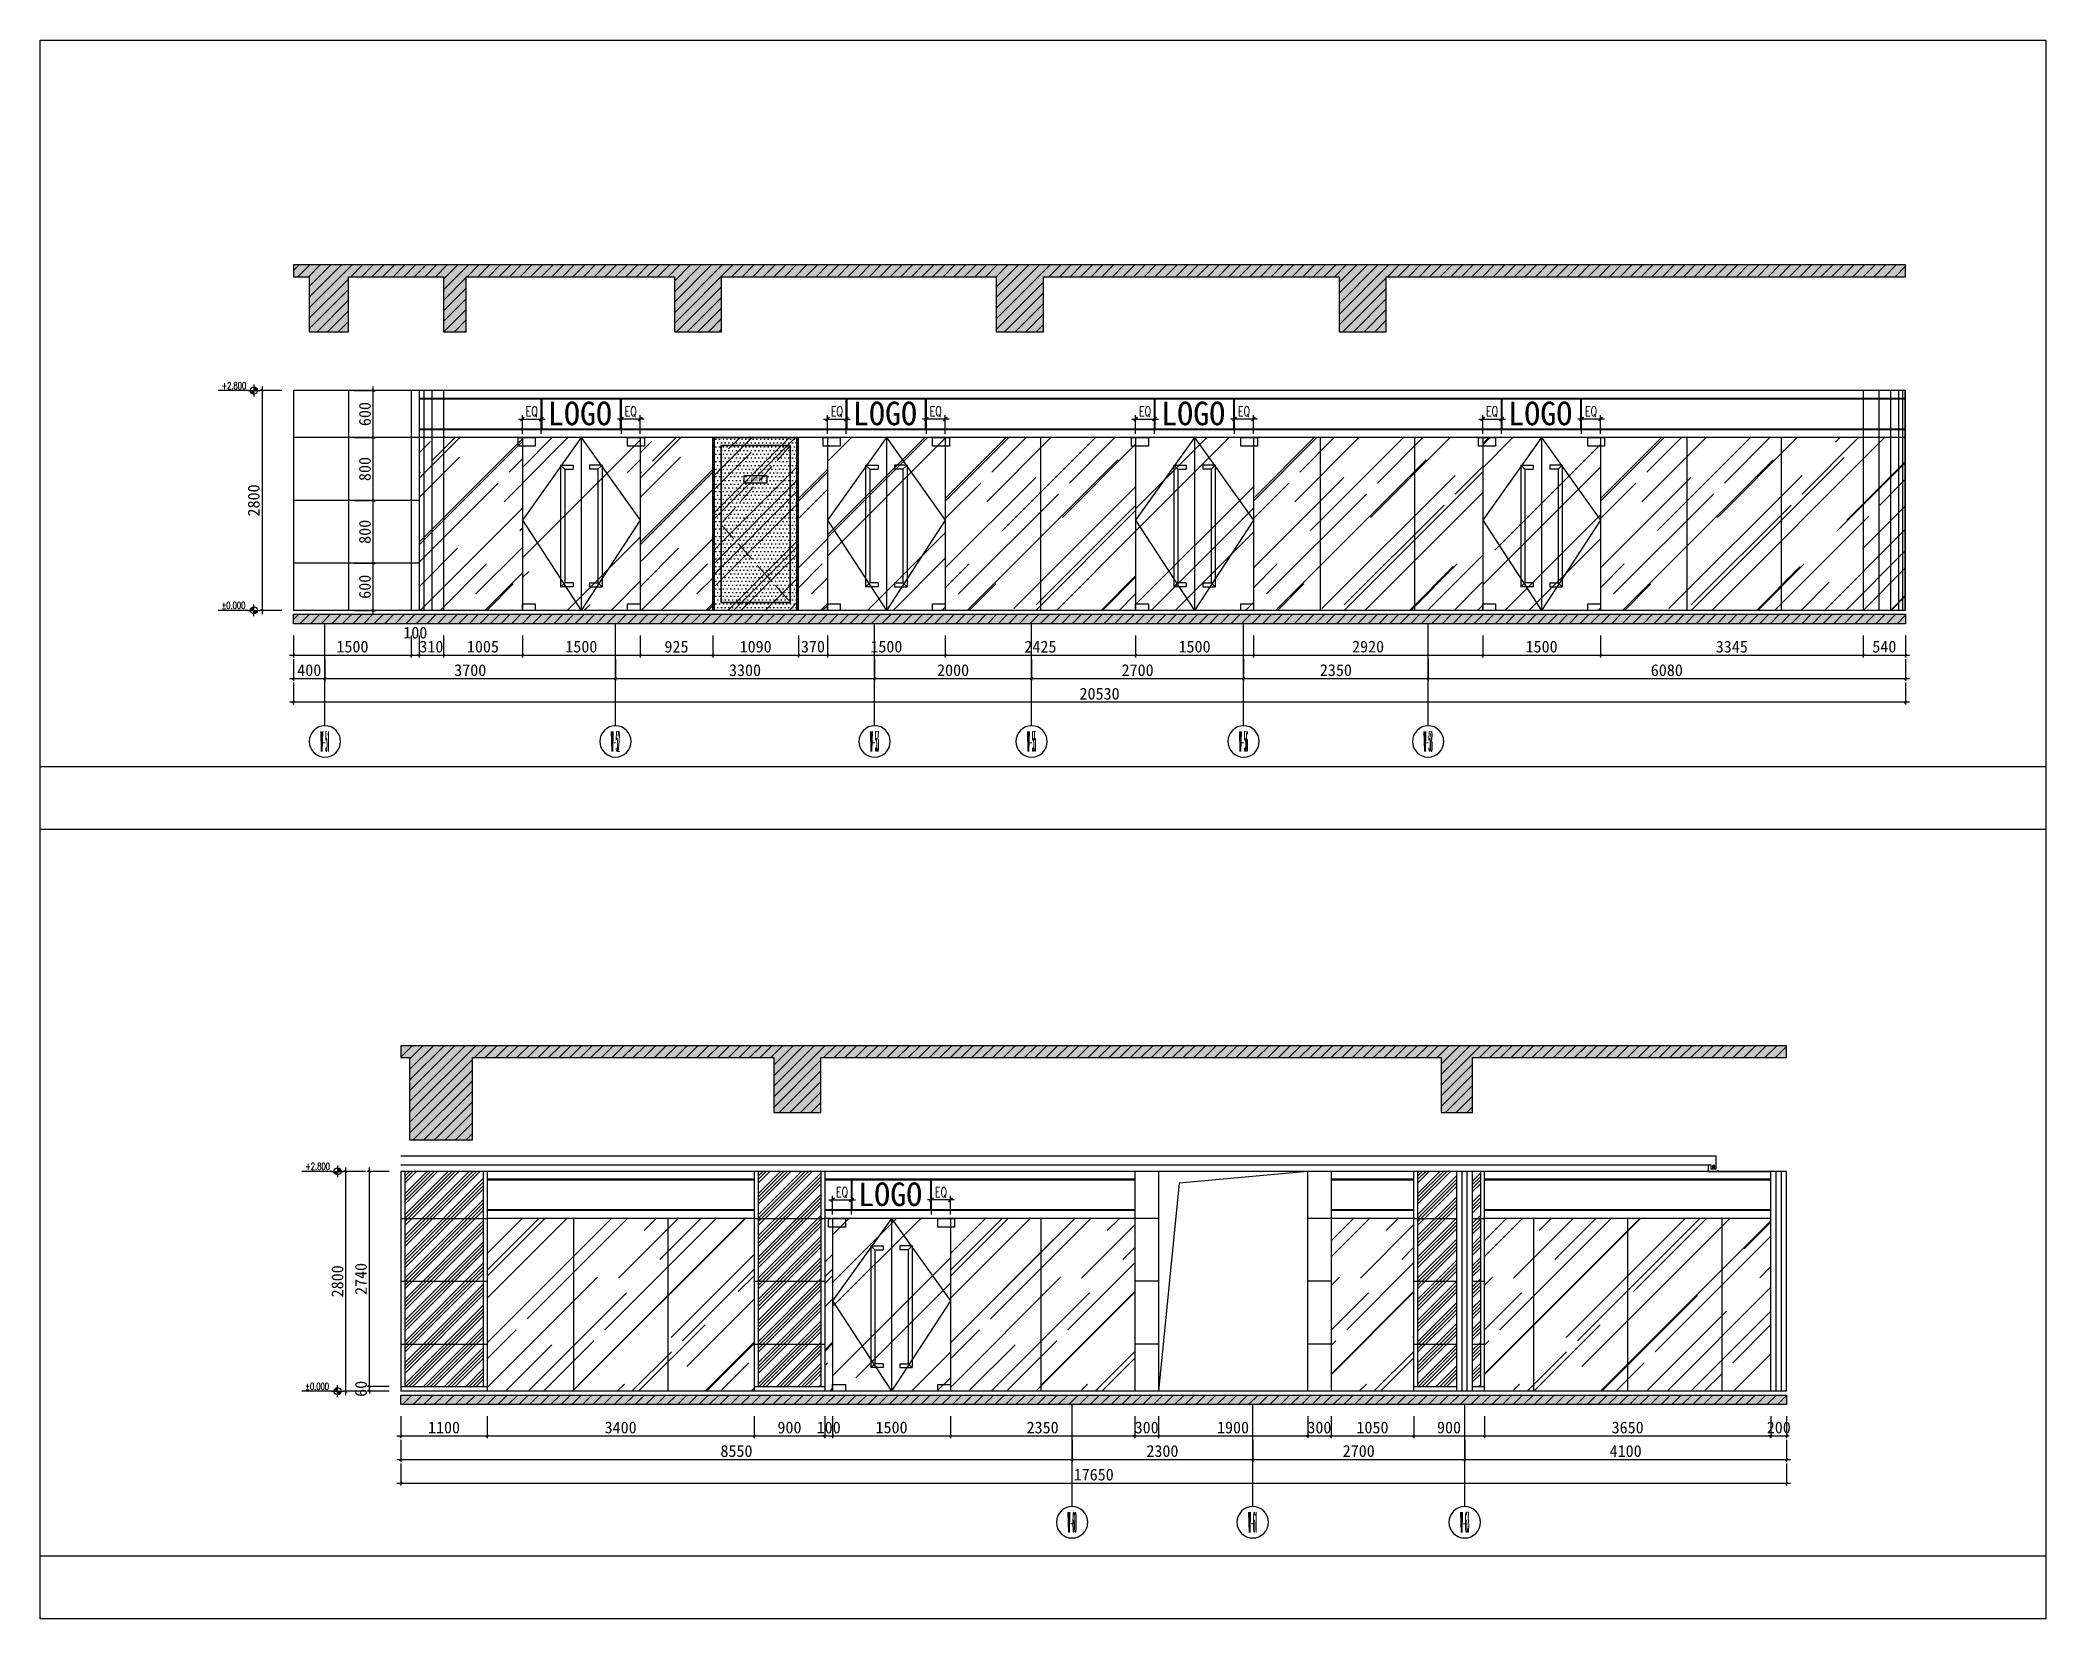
# Model space of a CAD drawing. Header units: millimetres. Extents: x 110215 to 630040, y -488650 to 141897.
# Drawn here: x 426060 to 451606, y 121786 to 141897 of the extents above; entities that cross this region are included whole.
import ezdxf
from ezdxf.enums import TextEntityAlignment as Align

# ---------------------------------------------------------------- set-up
doc = ezdxf.new("R2010")
doc.units = ezdxf.units.MM
doc.header["$LTSCALE"] = 1000
doc.linetypes.add('DASH', pattern=[0.35, 0.25, -0.1])
doc.layers.get('Defpoints').update_dxf_attribs({"color": 2})
for name, color, linetype in [('0-118标注', 2, 'Continuous'), ('0-140a立面通高转折线', 2, 'Continuous'), ('0-140b立面看线', 3, 'Continuous'), ('0-140c立面材料填充', 250, 'Continuous'), ('0-140d立面材料分隔', 146, 'Continuous'), ('0-140立面图剖切线', 4, 'Continuous'), ('1', 4, 'Continuous'), ('7', 7, 'Continuous'), ('D-地面', 8, 'Continuous'), ('E立-ELEV1', 6, 'Continuous')]:
    doc.layers.add(name, color=color, linetype=linetype)
doc.styles.add('_TCH_AXIS', font='COMPLEX', dxfattribs={"bigfont": 'GBCBIG'})
doc.styles.add('COMPLEX', font='COMPLEX')
doc.styles.add('DIM_FONT', font='SIMPLEX', dxfattribs={"width": 0.7, "bigfont": 'GBCBIG'})
doc.styles.add('LOGO', font='arial.ttf', dxfattribs={"width": 0.9})
doc.styles.add('TXT', font='txt.shx', dxfattribs={"width": 0.7})
doc.styles.add('繁黑体', font='simhei.ttf')
doc.styles.add('黑体', font='simhei.ttf')
doc.dimstyles.new('50', dxfattribs={"dimscale": 50, "dimtxt": 3, "dimasz": 0.6, "dimexe": 0.6, "dimexo": 0.6, "dimtad": 1, "dimdec": 0, "dimdsep": 46, "dimtxsty": '黑体', "dimblk1": 'ARCHTICK', "dimblk2": 'ARCHTICK', "dimsah": 1, "dimcen": 0, "dimdle": 1, "dimclrd": 251, "dimclre": 251, "dimclrt": 2, "dimadec": 0, "dimazin": 0, "dimtfac": 1, "dimtdec": 0, "dimtix": 1, "dimtmove": 2, "dimatfit": 3, "dimldrblk": 'DOT', "dimfxl": 0, "dimtolj": 1, "dimtzin": 0, "dimarcsym": 0})
doc.dimstyles.new('副本 1-50', dxfattribs={"dimscale": 50, "dimtxt": 2.5, "dimasz": 1, "dimexe": 1, "dimexo": 1, "dimgap": 0.6, "dimtad": 1, "dimdec": 0, "dimrnd": 5, "dimzin": 0, "dimdsep": 46, "dimtxsty": 'TXT', "dimblk": 'ARCHTICK', "dimcen": 4, "dimdle": 1, "dimclrd": 3, "dimclre": 3, "dimclrt": 3, "dimadec": 0, "dimazin": 0, "dimtfac": 1, "dimtdec": 0, "dimtix": 1, "dimtmove": 2, "dimatfit": 3, "dimldrblk": 'ARCHTICK', "dimfxl": 0, "dimtolj": 1, "dimtzin": 0, "dimarcsym": 0})

msp = doc.modelspace()

# ---------------------------------------------------------------- blocks, each defined once
blk = doc.blocks.new('_ArchTick')
at = {"color": 0, "linetype": 'ByBlock', "const_width": 0.4}
blk.add_lwpolyline([(-0.5, -0.5), (0.5, 0.5)], dxfattribs=at)
blk = doc.blocks.new('*D130')
at = {"color": 3, "lineweight": -2, "transparency": 16777216}
for p, q in [((2433621, 314332), (2433281, 314332)), ((2433331, 314145), (2433331, 314382)), ((2433571, 314145), (2433571, 314382))]:
    blk.add_line(p, q, dxfattribs=at)
at = {"layer": 'Defpoints', "color": 0, "transparency": 16777216}
for p in [(2433331, 314332), (2433331, 314095), (2433571, 314095)]:
    blk.add_point(p, dxfattribs=at)
at = {"color": 3, "lineweight": -2, "transparency": 16777216, "xscale": 50, "yscale": 50, "zscale": 50, "rotation": 180}
blk.add_blockref('_ArchTick', (2433331, 314332), dxfattribs=at)
at = {"color": 3, "lineweight": -2, "transparency": 16777216, "xscale": 50, "yscale": 50, "zscale": 50}
blk.add_blockref('_ArchTick', (2433571, 314332), dxfattribs=at)
at = {"color": 3, "transparency": 16777216, "insert": (2433451, 314425), "char_height": 125, "attachment_point": 5, "style": 'TXT'}
blk.add_mtext('\\A1;EQ', dxfattribs=at)
blk = doc.blocks.new('*D131')
at = {"color": 3, "lineweight": -2, "transparency": 16777216}
for p, q in [((2432021, 314332), (2432361, 314332)), ((2432071, 314145), (2432071, 314382)), ((2432311, 314145), (2432311, 314382))]:
    blk.add_line(p, q, dxfattribs=at)
at = {"layer": 'Defpoints', "color": 0, "transparency": 16777216}
for p in [(2432311, 314332), (2432071, 314095), (2432311, 314095)]:
    blk.add_point(p, dxfattribs=at)
at = {"color": 3, "lineweight": -2, "transparency": 16777216, "xscale": 50, "yscale": 50, "zscale": 50, "rotation": 180}
blk.add_blockref('_ArchTick', (2432071, 314332), dxfattribs=at)
at = {"color": 3, "lineweight": -2, "transparency": 16777216, "xscale": 50, "yscale": 50, "zscale": 50}
blk.add_blockref('_ArchTick', (2432311, 314332), dxfattribs=at)
at = {"color": 3, "transparency": 16777216, "insert": (2432191, 314425), "char_height": 125, "attachment_point": 5, "style": 'TXT'}
blk.add_mtext('\\A1;EQ', dxfattribs=at)
blk = doc.blocks.new('xdfsa')
h = blk.add_hatch()
h.set_pattern_fill('玻璃', color=8, scale=500, angle=45)
h.set_pattern_definition([(45, (603119.34, 124668.14), (424.26, 1131.37), [7500, -1000, 2500, -500]), (45, (603412.8, 125315.14), (-823.78, 116.67), [1500, -165, 3000, -375]), (45, (602995.6, 125145.44), (1601.597, 2075.36), [4000, -700, 2000, -500])])
h.paths.add_polyline_path([(603162, 125108), (603162, 127308), (604212, 127308), (604212, 125108)])
at = {"layer": 'D-地面'}
h = blk.add_hatch(dxfattribs=at)
h.set_pattern_fill('DOTS', color=8, scale=30, style=0)
h.set_pattern_definition([(0, (603139.335, 124668.14), (23.8125, 47.625), [0, -47.625])])
h.paths.add_polyline_path([(604154, 125108), (603254, 125108), (603274, 127308), (604154, 127308)], flags=17)
h.paths.add_polyline_path([(604149, 125108), (603259, 125108), (603259, 127308), (604133, 127308)], flags=16)
h.paths.add_polyline_path([(604212, 125108), (603162, 125108), (603162, 127308), (604212, 127308)])
at = {"layer": 'E立-ELEV1'}
h = blk.add_hatch(dxfattribs=at)
h.set_pattern_fill('ANSI32', color=8, scale=3, style=0)
h.set_pattern_definition([(45, (615064.91, 127265.368), (-20.205576, 20.205576), []), (45, (615078.38, 127265.368), (-20.205576, 20.205576), [])])
h.paths.add_polyline_path([(603162, 125108), (603142, 125108), (603142, 127308), (603162, 127308)])
h = blk.add_hatch(dxfattribs=at)
h.set_pattern_fill('ANSI32', color=8, scale=3, style=0)
h.set_pattern_definition([(45, (613994.91, 127265.368), (-20.20558, 20.20558), []), (45, (614008.38, 127265.368), (-20.20558, 20.20558), [])])
h.paths.add_polyline_path([(604232, 125108), (604212, 125108), (604212, 127308), (604232, 127308)])
at = {"color": 1}
for p, q in [((603142, 125108), (603142, 127308)), ((604232, 127308), (603142, 127308)), ((603162, 125108), (603162, 127308)), ((604212, 125108), (604212, 127308)), ((604232, 125108), (604232, 127308)), ((604232, 125108), (604232, 127308)), ((604232, 125108), (603142, 125108))]:
    blk.add_line(p, q, dxfattribs=at)
at = {"color": 8, "linetype": 'DASH'}
blk.add_lwpolyline([(604127, 127203), (603242, 126208), (604132, 125208)], dxfattribs=at)
at = {"layer": '7', "color": 3}
blk.add_lwpolyline([(603833, 126733), (603833, 126823), (603535, 126823), (603535, 126733)], close=True, dxfattribs=at)
at = {"layer": 'E立-ELEV1', "color": 8}
blk.add_line((604132, 127208), (603242, 127208), dxfattribs=at)
at = {"layer": 'E立-ELEV1', "color": 4}
blk.add_lwpolyline([(603242, 127208), (603242, 125208), (604132, 125208), (604132, 127208)], dxfattribs=at)
at = {"layer": 'E立-ELEV1', "color": 3}
blk.add_lwpolyline([(603247, 127203), (603247, 125213), (604127, 125213), (604127, 127203), (603247, 127203)], close=True, dxfattribs=at)
at = {"layer": '1', "color": 3, "style": 'LOGO', "width": 0.9}
blk.add_text('消防栓', height=48, dxfattribs=at).set_placement((603785, 126756, 274), align=Align.RIGHT)
blk = doc.blocks.new('*D336')
at = {"color": 251, "lineweight": -2, "transparency": 16777216}
for p, q in [((429288, 134313), (429288, 134033)), ((430788, 134313), (430788, 134033)), ((429238, 134063), (430838, 134063))]:
    blk.add_line(p, q, dxfattribs=at)
at = {"layer": 'Defpoints', "color": 0, "transparency": 16777216}
for p in [(429288, 134463), (430788, 134463), (430788, 134063)]:
    blk.add_point(p, dxfattribs=at)
at = {"color": 251, "lineweight": -2, "transparency": 16777216, "xscale": 30, "yscale": 30, "zscale": 30, "rotation": 180}
blk.add_blockref('_ArchTick', (429288, 134063), dxfattribs=at)
at = {"color": 251, "lineweight": -2, "transparency": 16777216, "xscale": 30, "yscale": 30, "zscale": 30}
blk.add_blockref('_ArchTick', (430788, 134063), dxfattribs=at)
at = {"color": 2, "transparency": 16777216, "insert": (430038, 134170), "char_height": 150, "attachment_point": 5, "style": '黑体'}
blk.add_mtext('\\A1;1500', dxfattribs=at)
blk = doc.blocks.new('_DOT')
at = {"color": 0, "linetype": 'ByBlock'}
blk.add_line((-0.5, 0), (-1, 0), dxfattribs=at)
at = {"color": 0, "linetype": 'ByBlock', "const_width": 0.5}
blk.add_lwpolyline([(-0.25, 0, 1), (0.25, 0, 1)], format="xyb", close=True, dxfattribs=at)
blk = doc.blocks.new('*D337')
at = {"color": 251, "lineweight": -2, "transparency": 16777216}
for p, q in [((430788, 134313), (430788, 134033)), ((430888, 134313), (430888, 134033)), ((430738, 134063), (430938, 134063))]:
    blk.add_line(p, q, dxfattribs=at)
at = {"layer": 'Defpoints', "color": 0, "transparency": 16777216}
for p in [(430788, 134463), (430888, 134463), (430888, 134063)]:
    blk.add_point(p, dxfattribs=at)
at = {"color": 251, "lineweight": -2, "transparency": 16777216, "xscale": 30, "yscale": 30, "zscale": 30, "rotation": 180}
blk.add_blockref('_ArchTick', (430788, 134063), dxfattribs=at)
at = {"color": 251, "lineweight": -2, "transparency": 16777216, "xscale": 30, "yscale": 30, "zscale": 30}
blk.add_blockref('_ArchTick', (430888, 134063), dxfattribs=at)
at = {"color": 2, "transparency": 16777216, "insert": (430838, 134348), "char_height": 150, "attachment_point": 5, "style": '黑体'}
blk.add_mtext('\\A1;100', dxfattribs=at)
blk = doc.blocks.new('*D338')
at = {"color": 251, "lineweight": -2, "transparency": 16777216}
for p, q in [((430888, 134313), (430888, 134033)), ((431198, 134313), (431198, 134033)), ((430888, 134063), (430858, 134063)), ((430888, 134063), (431198, 134063)), ((431198, 134063), (431228, 134063))]:
    blk.add_line(p, q, dxfattribs=at)
at = {"layer": 'Defpoints', "color": 0, "transparency": 16777216}
for p in [(430888, 134463), (431198, 134463), (431198, 134063)]:
    blk.add_point(p, dxfattribs=at)
at = {"color": 251, "lineweight": -2, "transparency": 16777216, "xscale": 30, "yscale": 30, "zscale": 30}
blk.add_blockref('_ArchTick', (430888, 134063), dxfattribs=at)
at = {"color": 251, "lineweight": -2, "transparency": 16777216, "xscale": 30, "yscale": 30, "zscale": 30, "rotation": 180}
blk.add_blockref('_ArchTick', (431198, 134063), dxfattribs=at)
at = {"color": 2, "transparency": 16777216, "insert": (431043, 134170), "char_height": 150, "attachment_point": 5, "style": '黑体'}
blk.add_mtext('\\A1;310', dxfattribs=at)
blk = doc.blocks.new('*D339')
at = {"color": 251, "lineweight": -2, "transparency": 16777216}
for p, q in [((431198, 134313), (431198, 134033)), ((432203, 134313), (432203, 134033)), ((431148, 134063), (432253, 134063))]:
    blk.add_line(p, q, dxfattribs=at)
at = {"layer": 'Defpoints', "color": 0, "transparency": 16777216}
for p in [(431198, 134463), (432203, 134463), (432203, 134063)]:
    blk.add_point(p, dxfattribs=at)
at = {"color": 251, "lineweight": -2, "transparency": 16777216, "xscale": 30, "yscale": 30, "zscale": 30, "rotation": 180}
blk.add_blockref('_ArchTick', (431198, 134063), dxfattribs=at)
at = {"color": 251, "lineweight": -2, "transparency": 16777216, "xscale": 30, "yscale": 30, "zscale": 30}
blk.add_blockref('_ArchTick', (432203, 134063), dxfattribs=at)
at = {"color": 2, "transparency": 16777216, "insert": (431700, 134170), "char_height": 150, "attachment_point": 5, "style": '黑体'}
blk.add_mtext('\\A1;1005', dxfattribs=at)
blk = doc.blocks.new('*D340')
at = {"color": 251, "lineweight": -2, "transparency": 16777216}
for p, q in [((432203, 134313), (432203, 134033)), ((433703, 134313), (433703, 134033)), ((432153, 134063), (433753, 134063))]:
    blk.add_line(p, q, dxfattribs=at)
at = {"layer": 'Defpoints', "color": 0, "transparency": 16777216}
for p in [(432203, 134463), (433703, 134463), (433703, 134063)]:
    blk.add_point(p, dxfattribs=at)
at = {"color": 251, "lineweight": -2, "transparency": 16777216, "xscale": 30, "yscale": 30, "zscale": 30, "rotation": 180}
blk.add_blockref('_ArchTick', (432203, 134063), dxfattribs=at)
at = {"color": 251, "lineweight": -2, "transparency": 16777216, "xscale": 30, "yscale": 30, "zscale": 30}
blk.add_blockref('_ArchTick', (433703, 134063), dxfattribs=at)
at = {"color": 2, "transparency": 16777216, "insert": (432953, 134170), "char_height": 150, "attachment_point": 5, "style": '黑体'}
blk.add_mtext('\\A1;1500', dxfattribs=at)
blk = doc.blocks.new('*D341')
at = {"color": 251, "lineweight": -2, "transparency": 16777216}
for p, q in [((433703, 134313), (433703, 134033)), ((434628, 134313), (434628, 134033)), ((433653, 134063), (434678, 134063))]:
    blk.add_line(p, q, dxfattribs=at)
at = {"layer": 'Defpoints', "color": 0, "transparency": 16777216}
for p in [(433703, 134463), (434628, 134463), (434628, 134063)]:
    blk.add_point(p, dxfattribs=at)
at = {"color": 251, "lineweight": -2, "transparency": 16777216, "xscale": 30, "yscale": 30, "zscale": 30, "rotation": 180}
blk.add_blockref('_ArchTick', (433703, 134063), dxfattribs=at)
at = {"color": 251, "lineweight": -2, "transparency": 16777216, "xscale": 30, "yscale": 30, "zscale": 30}
blk.add_blockref('_ArchTick', (434628, 134063), dxfattribs=at)
at = {"color": 2, "transparency": 16777216, "insert": (434165, 134169), "char_height": 150, "attachment_point": 5, "style": '黑体'}
blk.add_mtext('\\A1;925', dxfattribs=at)
blk = doc.blocks.new('*D342')
at = {"color": 251, "lineweight": -2, "transparency": 16777216}
for p, q in [((434628, 134313), (434628, 134033)), ((435718, 134313), (435718, 134033)), ((434578, 134063), (435768, 134063))]:
    blk.add_line(p, q, dxfattribs=at)
at = {"layer": 'Defpoints', "color": 0, "transparency": 16777216}
for p in [(434628, 134463), (435718, 134463), (435718, 134063)]:
    blk.add_point(p, dxfattribs=at)
at = {"color": 251, "lineweight": -2, "transparency": 16777216, "xscale": 30, "yscale": 30, "zscale": 30, "rotation": 180}
blk.add_blockref('_ArchTick', (434628, 134063), dxfattribs=at)
at = {"color": 251, "lineweight": -2, "transparency": 16777216, "xscale": 30, "yscale": 30, "zscale": 30}
blk.add_blockref('_ArchTick', (435718, 134063), dxfattribs=at)
at = {"color": 2, "transparency": 16777216, "insert": (435173, 134170), "char_height": 150, "attachment_point": 5, "style": '黑体'}
blk.add_mtext('\\A1;1090', dxfattribs=at)
blk = doc.blocks.new('*D343')
at = {"color": 251, "lineweight": -2, "transparency": 16777216}
for p, q in [((435718, 134313), (435718, 134033)), ((436088, 134313), (436088, 134033)), ((435668, 134063), (436138, 134063))]:
    blk.add_line(p, q, dxfattribs=at)
at = {"layer": 'Defpoints', "color": 0, "transparency": 16777216}
for p in [(435718, 134463), (436088, 134463), (436088, 134063)]:
    blk.add_point(p, dxfattribs=at)
at = {"color": 251, "lineweight": -2, "transparency": 16777216, "xscale": 30, "yscale": 30, "zscale": 30, "rotation": 180}
blk.add_blockref('_ArchTick', (435718, 134063), dxfattribs=at)
at = {"color": 251, "lineweight": -2, "transparency": 16777216, "xscale": 30, "yscale": 30, "zscale": 30}
blk.add_blockref('_ArchTick', (436088, 134063), dxfattribs=at)
at = {"color": 2, "transparency": 16777216, "insert": (435903, 134170), "char_height": 150, "attachment_point": 5, "style": '黑体'}
blk.add_mtext('\\A1;370', dxfattribs=at)
blk = doc.blocks.new('*D344')
at = {"color": 251, "lineweight": -2, "transparency": 16777216}
for p, q in [((436088, 134313), (436088, 134033)), ((437588, 134313), (437588, 134033)), ((436038, 134063), (437638, 134063))]:
    blk.add_line(p, q, dxfattribs=at)
at = {"layer": 'Defpoints', "color": 0, "transparency": 16777216}
for p in [(436088, 134463), (437588, 134463), (437588, 134063)]:
    blk.add_point(p, dxfattribs=at)
at = {"color": 251, "lineweight": -2, "transparency": 16777216, "xscale": 30, "yscale": 30, "zscale": 30, "rotation": 180}
blk.add_blockref('_ArchTick', (436088, 134063), dxfattribs=at)
at = {"color": 251, "lineweight": -2, "transparency": 16777216, "xscale": 30, "yscale": 30, "zscale": 30}
blk.add_blockref('_ArchTick', (437588, 134063), dxfattribs=at)
at = {"color": 2, "transparency": 16777216, "insert": (436838, 134170), "char_height": 150, "attachment_point": 5, "style": '黑体'}
blk.add_mtext('\\A1;1500', dxfattribs=at)
blk = doc.blocks.new('*D345')
at = {"color": 251, "lineweight": -2, "transparency": 16777216}
for p, q in [((437588, 134313), (437588, 134033)), ((440013, 134313), (440013, 134033)), ((437538, 134063), (440063, 134063))]:
    blk.add_line(p, q, dxfattribs=at)
at = {"layer": 'Defpoints', "color": 0, "transparency": 16777216}
for p in [(437588, 134463), (440013, 134463), (440013, 134063)]:
    blk.add_point(p, dxfattribs=at)
at = {"color": 251, "lineweight": -2, "transparency": 16777216, "xscale": 30, "yscale": 30, "zscale": 30, "rotation": 180}
blk.add_blockref('_ArchTick', (437588, 134063), dxfattribs=at)
at = {"color": 251, "lineweight": -2, "transparency": 16777216, "xscale": 30, "yscale": 30, "zscale": 30}
blk.add_blockref('_ArchTick', (440013, 134063), dxfattribs=at)
at = {"color": 2, "transparency": 16777216, "insert": (438800, 134169), "char_height": 150, "attachment_point": 5, "style": '黑体'}
blk.add_mtext('\\A1;2425', dxfattribs=at)
blk = doc.blocks.new('*D346')
at = {"color": 251, "lineweight": -2, "transparency": 16777216}
for p, q in [((440013, 134313), (440013, 134033)), ((441513, 134313), (441513, 134033)), ((439963, 134063), (441563, 134063))]:
    blk.add_line(p, q, dxfattribs=at)
at = {"layer": 'Defpoints', "color": 0, "transparency": 16777216}
for p in [(440013, 134463), (441513, 134463), (441513, 134063)]:
    blk.add_point(p, dxfattribs=at)
at = {"color": 251, "lineweight": -2, "transparency": 16777216, "xscale": 30, "yscale": 30, "zscale": 30, "rotation": 180}
blk.add_blockref('_ArchTick', (440013, 134063), dxfattribs=at)
at = {"color": 251, "lineweight": -2, "transparency": 16777216, "xscale": 30, "yscale": 30, "zscale": 30}
blk.add_blockref('_ArchTick', (441513, 134063), dxfattribs=at)
at = {"color": 2, "transparency": 16777216, "insert": (440763, 134170), "char_height": 150, "attachment_point": 5, "style": '黑体'}
blk.add_mtext('\\A1;1500', dxfattribs=at)
blk = doc.blocks.new('*D347')
at = {"color": 251, "lineweight": -2, "transparency": 16777216}
for p, q in [((441513, 134313), (441513, 134033)), ((444433, 134313), (444433, 134033)), ((441463, 134063), (444483, 134063))]:
    blk.add_line(p, q, dxfattribs=at)
at = {"layer": 'Defpoints', "color": 0, "transparency": 16777216}
for p in [(441513, 134463), (444433, 134463), (444433, 134063)]:
    blk.add_point(p, dxfattribs=at)
at = {"color": 251, "lineweight": -2, "transparency": 16777216, "xscale": 30, "yscale": 30, "zscale": 30, "rotation": 180}
blk.add_blockref('_ArchTick', (441513, 134063), dxfattribs=at)
at = {"color": 251, "lineweight": -2, "transparency": 16777216, "xscale": 30, "yscale": 30, "zscale": 30}
blk.add_blockref('_ArchTick', (444433, 134063), dxfattribs=at)
at = {"color": 2, "transparency": 16777216, "insert": (442973, 134170), "char_height": 150, "attachment_point": 5, "style": '黑体'}
blk.add_mtext('\\A1;2920', dxfattribs=at)
blk = doc.blocks.new('*D348')
at = {"color": 251, "lineweight": -2, "transparency": 16777216}
for p, q in [((444433, 134313), (444433, 134033)), ((445933, 134313), (445933, 134033)), ((444383, 134063), (445983, 134063))]:
    blk.add_line(p, q, dxfattribs=at)
at = {"layer": 'Defpoints', "color": 0, "transparency": 16777216}
for p in [(444433, 134463), (445933, 134463), (445933, 134063)]:
    blk.add_point(p, dxfattribs=at)
at = {"color": 251, "lineweight": -2, "transparency": 16777216, "xscale": 30, "yscale": 30, "zscale": 30, "rotation": 180}
blk.add_blockref('_ArchTick', (444433, 134063), dxfattribs=at)
at = {"color": 251, "lineweight": -2, "transparency": 16777216, "xscale": 30, "yscale": 30, "zscale": 30}
blk.add_blockref('_ArchTick', (445933, 134063), dxfattribs=at)
at = {"color": 2, "transparency": 16777216, "insert": (445183, 134170), "char_height": 150, "attachment_point": 5, "style": '黑体'}
blk.add_mtext('\\A1;1500', dxfattribs=at)
blk = doc.blocks.new('*D349')
at = {"color": 251, "lineweight": -2, "transparency": 16777216}
for p, q in [((445933, 134313), (445933, 134033)), ((449278, 134313), (449278, 134033)), ((445883, 134063), (449328, 134063))]:
    blk.add_line(p, q, dxfattribs=at)
at = {"layer": 'Defpoints', "color": 0, "transparency": 16777216}
for p in [(445933, 134463), (449278, 134463), (449278, 134063)]:
    blk.add_point(p, dxfattribs=at)
at = {"color": 251, "lineweight": -2, "transparency": 16777216, "xscale": 30, "yscale": 30, "zscale": 30, "rotation": 180}
blk.add_blockref('_ArchTick', (445933, 134063), dxfattribs=at)
at = {"color": 251, "lineweight": -2, "transparency": 16777216, "xscale": 30, "yscale": 30, "zscale": 30}
blk.add_blockref('_ArchTick', (449278, 134063), dxfattribs=at)
at = {"color": 2, "transparency": 16777216, "insert": (447605, 134169), "char_height": 150, "attachment_point": 5, "style": '黑体'}
blk.add_mtext('\\A1;3345', dxfattribs=at)
blk = doc.blocks.new('*D350')
at = {"color": 251, "lineweight": -2, "transparency": 16777216}
for p, q in [((449278, 134313), (449278, 134033)), ((449818, 134313), (449818, 134033)), ((449228, 134063), (449868, 134063))]:
    blk.add_line(p, q, dxfattribs=at)
at = {"layer": 'Defpoints', "color": 0, "transparency": 16777216}
for p in [(449278, 134463), (449818, 134463), (449818, 134063)]:
    blk.add_point(p, dxfattribs=at)
at = {"color": 251, "lineweight": -2, "transparency": 16777216, "xscale": 30, "yscale": 30, "zscale": 30, "rotation": 180}
blk.add_blockref('_ArchTick', (449278, 134063), dxfattribs=at)
at = {"color": 251, "lineweight": -2, "transparency": 16777216, "xscale": 30, "yscale": 30, "zscale": 30}
blk.add_blockref('_ArchTick', (449818, 134063), dxfattribs=at)
at = {"color": 2, "transparency": 16777216, "insert": (449548, 134170), "char_height": 150, "attachment_point": 5, "style": '黑体'}
blk.add_mtext('\\A1;540', dxfattribs=at)
blk = doc.blocks.new('*D351')
at = {"color": 251, "lineweight": -2, "transparency": 16777216}
for p, q in [((429288, 134013), (429288, 133733)), ((429688, 134013), (429688, 133733)), ((429238, 133763), (429738, 133763))]:
    blk.add_line(p, q, dxfattribs=at)
at = {"layer": 'Defpoints', "color": 0, "transparency": 16777216}
for p in [(429288, 134063), (429688, 134063), (429688, 133763)]:
    blk.add_point(p, dxfattribs=at)
at = {"color": 251, "lineweight": -2, "transparency": 16777216, "xscale": 30, "yscale": 30, "zscale": 30, "rotation": 180}
blk.add_blockref('_ArchTick', (429288, 133763), dxfattribs=at)
at = {"color": 251, "lineweight": -2, "transparency": 16777216, "xscale": 30, "yscale": 30, "zscale": 30}
blk.add_blockref('_ArchTick', (429688, 133763), dxfattribs=at)
at = {"color": 2, "transparency": 16777216, "insert": (429488, 133870), "char_height": 150, "attachment_point": 5, "style": '黑体'}
blk.add_mtext('\\A1;400', dxfattribs=at)
blk = doc.blocks.new('*D352')
at = {"color": 251, "lineweight": -2, "transparency": 16777216}
for p, q in [((429688, 134013), (429688, 133733)), ((433388, 134013), (433388, 133733)), ((429638, 133763), (433438, 133763))]:
    blk.add_line(p, q, dxfattribs=at)
at = {"layer": 'Defpoints', "color": 0, "transparency": 16777216}
for p in [(429688, 134063), (433388, 134063), (433388, 133763)]:
    blk.add_point(p, dxfattribs=at)
at = {"color": 251, "lineweight": -2, "transparency": 16777216, "xscale": 30, "yscale": 30, "zscale": 30, "rotation": 180}
blk.add_blockref('_ArchTick', (429688, 133763), dxfattribs=at)
at = {"color": 251, "lineweight": -2, "transparency": 16777216, "xscale": 30, "yscale": 30, "zscale": 30}
blk.add_blockref('_ArchTick', (433388, 133763), dxfattribs=at)
at = {"color": 2, "transparency": 16777216, "insert": (431538, 133870), "char_height": 150, "attachment_point": 5, "style": '黑体'}
blk.add_mtext('\\A1;3700', dxfattribs=at)
blk = doc.blocks.new('*D353')
at = {"color": 251, "lineweight": -2, "transparency": 16777216}
for p, q in [((433388, 134013), (433388, 133733)), ((436688, 134013), (436688, 133733)), ((433338, 133763), (436738, 133763))]:
    blk.add_line(p, q, dxfattribs=at)
at = {"layer": 'Defpoints', "color": 0, "transparency": 16777216}
for p in [(433388, 134063), (436688, 134063), (436688, 133763)]:
    blk.add_point(p, dxfattribs=at)
at = {"color": 251, "lineweight": -2, "transparency": 16777216, "xscale": 30, "yscale": 30, "zscale": 30, "rotation": 180}
blk.add_blockref('_ArchTick', (433388, 133763), dxfattribs=at)
at = {"color": 251, "lineweight": -2, "transparency": 16777216, "xscale": 30, "yscale": 30, "zscale": 30}
blk.add_blockref('_ArchTick', (436688, 133763), dxfattribs=at)
at = {"color": 2, "transparency": 16777216, "insert": (435038, 133870), "char_height": 150, "attachment_point": 5, "style": '黑体'}
blk.add_mtext('\\A1;3300', dxfattribs=at)
blk = doc.blocks.new('*D354')
at = {"color": 251, "lineweight": -2, "transparency": 16777216}
for p, q in [((436688, 134013), (436688, 133733)), ((438688, 134013), (438688, 133733)), ((436638, 133763), (438738, 133763))]:
    blk.add_line(p, q, dxfattribs=at)
at = {"layer": 'Defpoints', "color": 0, "transparency": 16777216}
for p in [(436688, 134063), (438688, 134063), (438688, 133763)]:
    blk.add_point(p, dxfattribs=at)
at = {"color": 251, "lineweight": -2, "transparency": 16777216, "xscale": 30, "yscale": 30, "zscale": 30, "rotation": 180}
blk.add_blockref('_ArchTick', (436688, 133763), dxfattribs=at)
at = {"color": 251, "lineweight": -2, "transparency": 16777216, "xscale": 30, "yscale": 30, "zscale": 30}
blk.add_blockref('_ArchTick', (438688, 133763), dxfattribs=at)
at = {"color": 2, "transparency": 16777216, "insert": (437688, 133870), "char_height": 150, "attachment_point": 5, "style": '黑体'}
blk.add_mtext('\\A1;2000', dxfattribs=at)
blk = doc.blocks.new('*D355')
at = {"color": 251, "lineweight": -2, "transparency": 16777216}
for p, q in [((438688, 134013), (438688, 133733)), ((441388, 134013), (441388, 133733)), ((438638, 133763), (441438, 133763))]:
    blk.add_line(p, q, dxfattribs=at)
at = {"layer": 'Defpoints', "color": 0, "transparency": 16777216}
for p in [(438688, 134063), (441388, 134063), (441388, 133763)]:
    blk.add_point(p, dxfattribs=at)
at = {"color": 251, "lineweight": -2, "transparency": 16777216, "xscale": 30, "yscale": 30, "zscale": 30, "rotation": 180}
blk.add_blockref('_ArchTick', (438688, 133763), dxfattribs=at)
at = {"color": 251, "lineweight": -2, "transparency": 16777216, "xscale": 30, "yscale": 30, "zscale": 30}
blk.add_blockref('_ArchTick', (441388, 133763), dxfattribs=at)
at = {"color": 2, "transparency": 16777216, "insert": (440038, 133870), "char_height": 150, "attachment_point": 5, "style": '黑体'}
blk.add_mtext('\\A1;2700', dxfattribs=at)
blk = doc.blocks.new('*D356')
at = {"color": 251, "lineweight": -2, "transparency": 16777216}
for p, q in [((441388, 134013), (441388, 133733)), ((443738, 134013), (443738, 133733)), ((441338, 133763), (443788, 133763))]:
    blk.add_line(p, q, dxfattribs=at)
at = {"layer": 'Defpoints', "color": 0, "transparency": 16777216}
for p in [(441388, 134063), (443738, 134063), (443738, 133763)]:
    blk.add_point(p, dxfattribs=at)
at = {"color": 251, "lineweight": -2, "transparency": 16777216, "xscale": 30, "yscale": 30, "zscale": 30, "rotation": 180}
blk.add_blockref('_ArchTick', (441388, 133763), dxfattribs=at)
at = {"color": 251, "lineweight": -2, "transparency": 16777216, "xscale": 30, "yscale": 30, "zscale": 30}
blk.add_blockref('_ArchTick', (443738, 133763), dxfattribs=at)
at = {"color": 2, "transparency": 16777216, "insert": (442563, 133870), "char_height": 150, "attachment_point": 5, "style": '黑体'}
blk.add_mtext('\\A1;2350', dxfattribs=at)
blk = doc.blocks.new('*D357')
at = {"color": 251, "lineweight": -2, "transparency": 16777216}
for p, q in [((443738, 134013), (443738, 133733)), ((449818, 134013), (449818, 133733)), ((443688, 133763), (449868, 133763))]:
    blk.add_line(p, q, dxfattribs=at)
at = {"layer": 'Defpoints', "color": 0, "transparency": 16777216}
for p in [(443738, 134063), (449818, 134063), (449818, 133763)]:
    blk.add_point(p, dxfattribs=at)
at = {"color": 251, "lineweight": -2, "transparency": 16777216, "xscale": 30, "yscale": 30, "zscale": 30, "rotation": 180}
blk.add_blockref('_ArchTick', (443738, 133763), dxfattribs=at)
at = {"color": 251, "lineweight": -2, "transparency": 16777216, "xscale": 30, "yscale": 30, "zscale": 30}
blk.add_blockref('_ArchTick', (449818, 133763), dxfattribs=at)
at = {"color": 2, "transparency": 16777216, "insert": (446778, 133870), "char_height": 150, "attachment_point": 5, "style": '黑体'}
blk.add_mtext('\\A1;6080', dxfattribs=at)
blk = doc.blocks.new('*D358')
at = {"color": 251, "lineweight": -2, "transparency": 16777216}
for p, q in [((429288, 133713), (429288, 133433)), ((449818, 133713), (449818, 133433)), ((449868, 133463), (429238, 133463))]:
    blk.add_line(p, q, dxfattribs=at)
at = {"layer": 'Defpoints', "color": 0, "transparency": 16777216}
for p in [(429288, 133763), (449818, 133763), (429288, 133463)]:
    blk.add_point(p, dxfattribs=at)
at = {"color": 251, "lineweight": -2, "transparency": 16777216, "xscale": 30, "yscale": 30, "zscale": 30, "rotation": 180}
blk.add_blockref('_ArchTick', (429288, 133463), dxfattribs=at)
at = {"color": 251, "lineweight": -2, "transparency": 16777216, "xscale": 30, "yscale": 30, "zscale": 30}
blk.add_blockref('_ArchTick', (449818, 133463), dxfattribs=at)
at = {"color": 2, "transparency": 16777216, "insert": (439553, 133570), "char_height": 150, "attachment_point": 5, "style": '黑体'}
blk.add_mtext('\\A1;20530', dxfattribs=at)
blk = doc.blocks.new('_AXISO')
blk.add_circle((0, 0), 0.5)
at = {"style": 'COMPLEX', "width": 1.041667}
blk.add_attdef('A', text='', height=0.56, dxfattribs=at).set_placement((-0.25, -0.28), (0.25, -0.28), align=Align.FIT)
blk = doc.blocks.new('*D359')
at = {"color": 251, "lineweight": -2, "transparency": 16777216}
for p, q in [((428888, 137483), (428888, 134583)), ((429138, 137433), (428858, 137433)), ((429138, 134633), (428858, 134633))]:
    blk.add_line(p, q, dxfattribs=at)
at = {"layer": 'Defpoints', "color": 0, "transparency": 16777216}
for p in [(429288, 137433), (428888, 134633), (429288, 134633)]:
    blk.add_point(p, dxfattribs=at)
at = {"color": 251, "lineweight": -2, "transparency": 16777216, "xscale": 30, "yscale": 30, "zscale": 30}
for p, rotation in [((428888, 137433), 90), ((428888, 134633), 270)]:
    blk.add_blockref('_ArchTick', p, dxfattribs=dict(at, rotation=rotation))
at = {"color": 2, "transparency": 16777216, "insert": (428781, 136033), "char_height": 150, "attachment_point": 5, "rotation": 90, "style": '黑体'}
blk.add_mtext('\\A1;2800', dxfattribs=at)
blk = doc.blocks.new('*D360')
at = {"color": 251, "lineweight": -2, "transparency": 16777216}
for p, q in [((430054, 135233), (430334, 135233)), ((430304, 134583), (430304, 135283)), ((430054, 134633), (430334, 134633))]:
    blk.add_line(p, q, dxfattribs=at)
at = {"layer": 'Defpoints', "color": 0, "transparency": 16777216}
for p in [(429988, 135233), (430304, 135233), (429988, 134633)]:
    blk.add_point(p, dxfattribs=at)
at = {"color": 251, "lineweight": -2, "transparency": 16777216, "xscale": 30, "yscale": 30, "zscale": 30}
for p, rotation in [((430304, 135233), 90), ((430304, 134633), 270)]:
    blk.add_blockref('_ArchTick', p, dxfattribs=dict(at, rotation=rotation))
at = {"color": 2, "transparency": 16777216, "insert": (430197, 134933), "char_height": 150, "attachment_point": 5, "rotation": 90, "style": '黑体'}
blk.add_mtext('\\A1;600', dxfattribs=at)
blk = doc.blocks.new('*D361')
at = {"color": 251, "lineweight": -2, "transparency": 16777216}
for p, q in [((430054, 136033), (430334, 136033)), ((430304, 135183), (430304, 136083)), ((430054, 135233), (430334, 135233))]:
    blk.add_line(p, q, dxfattribs=at)
at = {"layer": 'Defpoints', "color": 0, "transparency": 16777216}
for p in [(429988, 136033), (430304, 136033), (429988, 135233)]:
    blk.add_point(p, dxfattribs=at)
at = {"color": 251, "lineweight": -2, "transparency": 16777216, "xscale": 30, "yscale": 30, "zscale": 30}
for p, rotation in [((430304, 136033), 90), ((430304, 135233), 270)]:
    blk.add_blockref('_ArchTick', p, dxfattribs=dict(at, rotation=rotation))
at = {"color": 2, "transparency": 16777216, "insert": (430197, 135633), "char_height": 150, "attachment_point": 5, "rotation": 90, "style": '黑体'}
blk.add_mtext('\\A1;800', dxfattribs=at)
blk = doc.blocks.new('*D362')
at = {"color": 251, "lineweight": -2, "transparency": 16777216}
for p, q in [((430054, 136833), (430334, 136833)), ((430304, 135983), (430304, 136883)), ((430054, 136033), (430334, 136033))]:
    blk.add_line(p, q, dxfattribs=at)
at = {"layer": 'Defpoints', "color": 0, "transparency": 16777216}
for p in [(429988, 136833), (430304, 136833), (429988, 136033)]:
    blk.add_point(p, dxfattribs=at)
at = {"color": 251, "lineweight": -2, "transparency": 16777216, "xscale": 30, "yscale": 30, "zscale": 30}
for p, rotation in [((430304, 136833), 90), ((430304, 136033), 270)]:
    blk.add_blockref('_ArchTick', p, dxfattribs=dict(at, rotation=rotation))
at = {"color": 2, "transparency": 16777216, "insert": (430197, 136433), "char_height": 150, "attachment_point": 5, "rotation": 90, "style": '黑体'}
blk.add_mtext('\\A1;800', dxfattribs=at)
blk = doc.blocks.new('*D363')
at = {"color": 251, "lineweight": -2, "transparency": 16777216}
for p, q in [((430304, 136783), (430304, 137483)), ((430054, 137433), (430334, 137433)), ((430054, 136833), (430334, 136833))]:
    blk.add_line(p, q, dxfattribs=at)
at = {"layer": 'Defpoints', "color": 0, "transparency": 16777216}
for p in [(429988, 137433), (430304, 137433), (429988, 136833)]:
    blk.add_point(p, dxfattribs=at)
at = {"color": 251, "lineweight": -2, "transparency": 16777216, "xscale": 30, "yscale": 30, "zscale": 30}
for p, rotation in [((430304, 137433), 90), ((430304, 136833), 270)]:
    blk.add_blockref('_ArchTick', p, dxfattribs=dict(at, rotation=rotation))
at = {"color": 2, "transparency": 16777216, "insert": (430197, 137133), "char_height": 150, "attachment_point": 5, "rotation": 90, "style": '黑体'}
blk.add_mtext('\\A1;600', dxfattribs=at)
blk = doc.blocks.new('*D364')
at = {"color": 251, "lineweight": -2, "transparency": 16777216}
for p, q in [((430654, 124366), (430654, 124086)), ((431754, 124366), (431754, 124086)), ((430604, 124116), (431804, 124116))]:
    blk.add_line(p, q, dxfattribs=at)
at = {"layer": 'Defpoints', "color": 0, "transparency": 16777216}
for p in [(430654, 124516), (431754, 124516), (431754, 124116)]:
    blk.add_point(p, dxfattribs=at)
at = {"color": 251, "lineweight": -2, "transparency": 16777216, "xscale": 30, "yscale": 30, "zscale": 30, "rotation": 180}
blk.add_blockref('_ArchTick', (430654, 124116), dxfattribs=at)
at = {"color": 251, "lineweight": -2, "transparency": 16777216, "xscale": 30, "yscale": 30, "zscale": 30}
blk.add_blockref('_ArchTick', (431754, 124116), dxfattribs=at)
at = {"color": 2, "transparency": 16777216, "insert": (431204, 124223), "char_height": 150, "attachment_point": 5, "style": '黑体'}
blk.add_mtext('\\A1;1100', dxfattribs=at)
blk = doc.blocks.new('*D365')
at = {"color": 251, "lineweight": -2, "transparency": 16777216}
for p, q in [((431754, 124366), (431754, 124086)), ((435154, 124366), (435154, 124086)), ((431704, 124116), (435204, 124116))]:
    blk.add_line(p, q, dxfattribs=at)
at = {"layer": 'Defpoints', "color": 0, "transparency": 16777216}
for p in [(431754, 124516), (435154, 124516), (435154, 124116)]:
    blk.add_point(p, dxfattribs=at)
at = {"color": 251, "lineweight": -2, "transparency": 16777216, "xscale": 30, "yscale": 30, "zscale": 30, "rotation": 180}
blk.add_blockref('_ArchTick', (431754, 124116), dxfattribs=at)
at = {"color": 251, "lineweight": -2, "transparency": 16777216, "xscale": 30, "yscale": 30, "zscale": 30}
blk.add_blockref('_ArchTick', (435154, 124116), dxfattribs=at)
at = {"color": 2, "transparency": 16777216, "insert": (433454, 124223), "char_height": 150, "attachment_point": 5, "style": '黑体'}
blk.add_mtext('\\A1;3400', dxfattribs=at)
blk = doc.blocks.new('*D366')
at = {"color": 251, "lineweight": -2, "transparency": 16777216}
for p, q in [((435154, 124366), (435154, 124086)), ((436054, 124366), (436054, 124086)), ((435104, 124116), (436104, 124116))]:
    blk.add_line(p, q, dxfattribs=at)
at = {"layer": 'Defpoints', "color": 0, "transparency": 16777216}
for p in [(435154, 124516), (436054, 124516), (436054, 124116)]:
    blk.add_point(p, dxfattribs=at)
at = {"color": 251, "lineweight": -2, "transparency": 16777216, "xscale": 30, "yscale": 30, "zscale": 30, "rotation": 180}
blk.add_blockref('_ArchTick', (435154, 124116), dxfattribs=at)
at = {"color": 251, "lineweight": -2, "transparency": 16777216, "xscale": 30, "yscale": 30, "zscale": 30}
blk.add_blockref('_ArchTick', (436054, 124116), dxfattribs=at)
at = {"color": 2, "transparency": 16777216, "insert": (435604, 124223), "char_height": 150, "attachment_point": 5, "style": '黑体'}
blk.add_mtext('\\A1;900', dxfattribs=at)
blk = doc.blocks.new('*D367')
at = {"color": 251, "lineweight": -2, "transparency": 16777216}
for p, q in [((436054, 124366), (436054, 124086)), ((436154, 124366), (436154, 124086)), ((436054, 124116), (436024, 124116)), ((436054, 124116), (436154, 124116)), ((436154, 124116), (436184, 124116))]:
    blk.add_line(p, q, dxfattribs=at)
at = {"layer": 'Defpoints', "color": 0, "transparency": 16777216}
for p in [(436054, 124516), (436154, 124516), (436154, 124116)]:
    blk.add_point(p, dxfattribs=at)
at = {"color": 251, "lineweight": -2, "transparency": 16777216, "xscale": 30, "yscale": 30, "zscale": 30}
blk.add_blockref('_ArchTick', (436054, 124116), dxfattribs=at)
at = {"color": 251, "lineweight": -2, "transparency": 16777216, "xscale": 30, "yscale": 30, "zscale": 30, "rotation": 180}
blk.add_blockref('_ArchTick', (436154, 124116), dxfattribs=at)
at = {"color": 2, "transparency": 16777216, "insert": (436104, 124223), "char_height": 150, "attachment_point": 5, "style": '黑体'}
blk.add_mtext('\\A1;100', dxfattribs=at)
blk = doc.blocks.new('*D368')
at = {"color": 251, "lineweight": -2, "transparency": 16777216}
for p, q in [((436154, 124366), (436154, 124086)), ((437654, 124366), (437654, 124086)), ((436104, 124116), (437704, 124116))]:
    blk.add_line(p, q, dxfattribs=at)
at = {"layer": 'Defpoints', "color": 0, "transparency": 16777216}
for p in [(436154, 124516), (437654, 124516), (437654, 124116)]:
    blk.add_point(p, dxfattribs=at)
at = {"color": 251, "lineweight": -2, "transparency": 16777216, "xscale": 30, "yscale": 30, "zscale": 30, "rotation": 180}
blk.add_blockref('_ArchTick', (436154, 124116), dxfattribs=at)
at = {"color": 251, "lineweight": -2, "transparency": 16777216, "xscale": 30, "yscale": 30, "zscale": 30}
blk.add_blockref('_ArchTick', (437654, 124116), dxfattribs=at)
at = {"color": 2, "transparency": 16777216, "insert": (436904, 124223), "char_height": 150, "attachment_point": 5, "style": '黑体'}
blk.add_mtext('\\A1;1500', dxfattribs=at)
blk = doc.blocks.new('*D369')
at = {"color": 251, "lineweight": -2, "transparency": 16777216}
for p, q in [((437654, 124366), (437654, 124086)), ((440003, 124366), (440003, 124086)), ((437604, 124116), (440053, 124116))]:
    blk.add_line(p, q, dxfattribs=at)
at = {"layer": 'Defpoints', "color": 0, "transparency": 16777216}
for p in [(437654, 124516), (440003, 124516), (440003, 124116)]:
    blk.add_point(p, dxfattribs=at)
at = {"color": 251, "lineweight": -2, "transparency": 16777216, "xscale": 30, "yscale": 30, "zscale": 30, "rotation": 180}
blk.add_blockref('_ArchTick', (437654, 124116), dxfattribs=at)
at = {"color": 251, "lineweight": -2, "transparency": 16777216, "xscale": 30, "yscale": 30, "zscale": 30}
blk.add_blockref('_ArchTick', (440003, 124116), dxfattribs=at)
at = {"color": 2, "transparency": 16777216, "insert": (438828, 124223), "char_height": 150, "attachment_point": 5, "style": '黑体'}
blk.add_mtext('\\A1;2350', dxfattribs=at)
blk = doc.blocks.new('*D370')
at = {"color": 251, "lineweight": -2, "transparency": 16777216}
for p, q in [((440003, 124366), (440003, 124086)), ((440303, 124366), (440303, 124086)), ((440003, 124116), (439973, 124116)), ((440003, 124116), (440303, 124116)), ((440303, 124116), (440333, 124116))]:
    blk.add_line(p, q, dxfattribs=at)
at = {"layer": 'Defpoints', "color": 0, "transparency": 16777216}
for p in [(440003, 124516), (440303, 124516), (440303, 124116)]:
    blk.add_point(p, dxfattribs=at)
at = {"color": 251, "lineweight": -2, "transparency": 16777216, "xscale": 30, "yscale": 30, "zscale": 30}
blk.add_blockref('_ArchTick', (440003, 124116), dxfattribs=at)
at = {"color": 251, "lineweight": -2, "transparency": 16777216, "xscale": 30, "yscale": 30, "zscale": 30, "rotation": 180}
blk.add_blockref('_ArchTick', (440303, 124116), dxfattribs=at)
at = {"color": 2, "transparency": 16777216, "insert": (440153, 124223), "char_height": 150, "attachment_point": 5, "style": '黑体'}
blk.add_mtext('\\A1;300', dxfattribs=at)
blk = doc.blocks.new('*D371')
at = {"color": 251, "lineweight": -2, "transparency": 16777216}
for p, q in [((440303, 124366), (440303, 124086)), ((442204, 124366), (442204, 124086)), ((440253, 124116), (442254, 124116))]:
    blk.add_line(p, q, dxfattribs=at)
at = {"layer": 'Defpoints', "color": 0, "transparency": 16777216}
for p in [(440303, 124516), (442204, 124516), (442204, 124116)]:
    blk.add_point(p, dxfattribs=at)
at = {"color": 251, "lineweight": -2, "transparency": 16777216, "xscale": 30, "yscale": 30, "zscale": 30, "rotation": 180}
blk.add_blockref('_ArchTick', (440303, 124116), dxfattribs=at)
at = {"color": 251, "lineweight": -2, "transparency": 16777216, "xscale": 30, "yscale": 30, "zscale": 30}
blk.add_blockref('_ArchTick', (442204, 124116), dxfattribs=at)
at = {"color": 2, "transparency": 16777216, "insert": (441253, 124223), "char_height": 150, "attachment_point": 5, "style": '黑体'}
blk.add_mtext('\\A1;1900', dxfattribs=at)
blk = doc.blocks.new('*D372')
at = {"color": 251, "lineweight": -2, "transparency": 16777216}
for p, q in [((442204, 124366), (442204, 124086)), ((442503, 124366), (442503, 124086)), ((442204, 124116), (442174, 124116)), ((442204, 124116), (442503, 124116)), ((442503, 124116), (442533, 124116))]:
    blk.add_line(p, q, dxfattribs=at)
at = {"layer": 'Defpoints', "color": 0, "transparency": 16777216}
for p in [(442204, 124516), (442503, 124516), (442503, 124116)]:
    blk.add_point(p, dxfattribs=at)
at = {"color": 251, "lineweight": -2, "transparency": 16777216, "xscale": 30, "yscale": 30, "zscale": 30}
blk.add_blockref('_ArchTick', (442204, 124116), dxfattribs=at)
at = {"color": 251, "lineweight": -2, "transparency": 16777216, "xscale": 30, "yscale": 30, "zscale": 30, "rotation": 180}
blk.add_blockref('_ArchTick', (442503, 124116), dxfattribs=at)
at = {"color": 2, "transparency": 16777216, "insert": (442353, 124223), "char_height": 150, "attachment_point": 5, "style": '黑体'}
blk.add_mtext('\\A1;300', dxfattribs=at)
blk = doc.blocks.new('*D373')
at = {"color": 251, "lineweight": -2, "transparency": 16777216}
for p, q in [((442503, 124366), (442503, 124086)), ((443554, 124366), (443554, 124086)), ((442453, 124116), (443604, 124116))]:
    blk.add_line(p, q, dxfattribs=at)
at = {"layer": 'Defpoints', "color": 0, "transparency": 16777216}
for p in [(442503, 124516), (443554, 124516), (443554, 124116)]:
    blk.add_point(p, dxfattribs=at)
at = {"color": 251, "lineweight": -2, "transparency": 16777216, "xscale": 30, "yscale": 30, "zscale": 30, "rotation": 180}
blk.add_blockref('_ArchTick', (442503, 124116), dxfattribs=at)
at = {"color": 251, "lineweight": -2, "transparency": 16777216, "xscale": 30, "yscale": 30, "zscale": 30}
blk.add_blockref('_ArchTick', (443554, 124116), dxfattribs=at)
at = {"color": 2, "transparency": 16777216, "insert": (443029, 124223), "char_height": 150, "attachment_point": 5, "style": '黑体'}
blk.add_mtext('\\A1;1050', dxfattribs=at)
blk = doc.blocks.new('*D374')
at = {"color": 251, "lineweight": -2, "transparency": 16777216}
for p, q in [((443554, 124366), (443554, 124086)), ((444454, 124366), (444454, 124086)), ((443504, 124116), (444504, 124116))]:
    blk.add_line(p, q, dxfattribs=at)
at = {"layer": 'Defpoints', "color": 0, "transparency": 16777216}
for p in [(443554, 124516), (444454, 124516), (444454, 124116)]:
    blk.add_point(p, dxfattribs=at)
at = {"color": 251, "lineweight": -2, "transparency": 16777216, "xscale": 30, "yscale": 30, "zscale": 30, "rotation": 180}
blk.add_blockref('_ArchTick', (443554, 124116), dxfattribs=at)
at = {"color": 251, "lineweight": -2, "transparency": 16777216, "xscale": 30, "yscale": 30, "zscale": 30}
blk.add_blockref('_ArchTick', (444454, 124116), dxfattribs=at)
at = {"color": 2, "transparency": 16777216, "insert": (444004, 124223), "char_height": 150, "attachment_point": 5, "style": '黑体'}
blk.add_mtext('\\A1;900', dxfattribs=at)
blk = doc.blocks.new('*D375')
at = {"color": 251, "lineweight": -2, "transparency": 16777216}
for p, q in [((444454, 124366), (444454, 124086)), ((448104, 124366), (448104, 124086)), ((444404, 124116), (448154, 124116))]:
    blk.add_line(p, q, dxfattribs=at)
at = {"layer": 'Defpoints', "color": 0, "transparency": 16777216}
for p in [(444454, 124516), (448104, 124425), (448104, 124116)]:
    blk.add_point(p, dxfattribs=at)
at = {"color": 251, "lineweight": -2, "transparency": 16777216, "xscale": 30, "yscale": 30, "zscale": 30, "rotation": 180}
blk.add_blockref('_ArchTick', (444454, 124116), dxfattribs=at)
at = {"color": 251, "lineweight": -2, "transparency": 16777216, "xscale": 30, "yscale": 30, "zscale": 30}
blk.add_blockref('_ArchTick', (448104, 124116), dxfattribs=at)
at = {"color": 2, "transparency": 16777216, "insert": (446279, 124223), "char_height": 150, "attachment_point": 5, "style": '黑体'}
blk.add_mtext('\\A1;3650', dxfattribs=at)
blk = doc.blocks.new('*D376')
at = {"color": 251, "lineweight": -2, "transparency": 16777216}
for p, q in [((448104, 124366), (448104, 124086)), ((448304, 124366), (448304, 124086)), ((448104, 124116), (448074, 124116)), ((448104, 124116), (448304, 124116)), ((448304, 124116), (448334, 124116))]:
    blk.add_line(p, q, dxfattribs=at)
at = {"layer": 'Defpoints', "color": 0, "transparency": 16777216}
for p in [(448104, 124425), (448304, 124516), (448304, 124116)]:
    blk.add_point(p, dxfattribs=at)
at = {"color": 251, "lineweight": -2, "transparency": 16777216, "xscale": 30, "yscale": 30, "zscale": 30}
blk.add_blockref('_ArchTick', (448104, 124116), dxfattribs=at)
at = {"color": 251, "lineweight": -2, "transparency": 16777216, "xscale": 30, "yscale": 30, "zscale": 30, "rotation": 180}
blk.add_blockref('_ArchTick', (448304, 124116), dxfattribs=at)
at = {"color": 2, "transparency": 16777216, "insert": (448204, 124223), "char_height": 150, "attachment_point": 5, "style": '黑体'}
blk.add_mtext('\\A1;200', dxfattribs=at)
blk = doc.blocks.new('*D377')
at = {"color": 251, "lineweight": -2, "transparency": 16777216}
for p, q in [((430654, 124066), (430654, 123786)), ((439204, 124066), (439204, 123786)), ((430604, 123816), (439254, 123816))]:
    blk.add_line(p, q, dxfattribs=at)
at = {"layer": 'Defpoints', "color": 0, "transparency": 16777216}
for p in [(430654, 124116), (439204, 124116), (439204, 123816)]:
    blk.add_point(p, dxfattribs=at)
at = {"color": 251, "lineweight": -2, "transparency": 16777216, "xscale": 30, "yscale": 30, "zscale": 30, "rotation": 180}
blk.add_blockref('_ArchTick', (430654, 123816), dxfattribs=at)
at = {"color": 251, "lineweight": -2, "transparency": 16777216, "xscale": 30, "yscale": 30, "zscale": 30}
blk.add_blockref('_ArchTick', (439204, 123816), dxfattribs=at)
at = {"color": 2, "transparency": 16777216, "insert": (434929, 123923), "char_height": 150, "attachment_point": 5, "style": '黑体'}
blk.add_mtext('\\A1;8550', dxfattribs=at)
blk = doc.blocks.new('*D378')
at = {"color": 251, "lineweight": -2, "transparency": 16777216}
for p, q in [((439204, 124066), (439204, 123786)), ((441504, 124066), (441504, 123786)), ((439154, 123816), (441554, 123816))]:
    blk.add_line(p, q, dxfattribs=at)
at = {"layer": 'Defpoints', "color": 0, "transparency": 16777216}
for p in [(439204, 124116), (441504, 124116), (441504, 123816)]:
    blk.add_point(p, dxfattribs=at)
at = {"color": 251, "lineweight": -2, "transparency": 16777216, "xscale": 30, "yscale": 30, "zscale": 30, "rotation": 180}
blk.add_blockref('_ArchTick', (439204, 123816), dxfattribs=at)
at = {"color": 251, "lineweight": -2, "transparency": 16777216, "xscale": 30, "yscale": 30, "zscale": 30}
blk.add_blockref('_ArchTick', (441504, 123816), dxfattribs=at)
at = {"color": 2, "transparency": 16777216, "insert": (440354, 123923), "char_height": 150, "attachment_point": 5, "style": '黑体'}
blk.add_mtext('\\A1;2300', dxfattribs=at)
blk = doc.blocks.new('*D379')
at = {"color": 251, "lineweight": -2, "transparency": 16777216}
for p, q in [((441504, 124066), (441504, 123786)), ((444204, 124066), (444204, 123786)), ((441454, 123816), (444254, 123816))]:
    blk.add_line(p, q, dxfattribs=at)
at = {"layer": 'Defpoints', "color": 0, "transparency": 16777216}
for p in [(441504, 124116), (444204, 124116), (444204, 123816)]:
    blk.add_point(p, dxfattribs=at)
at = {"color": 251, "lineweight": -2, "transparency": 16777216, "xscale": 30, "yscale": 30, "zscale": 30, "rotation": 180}
blk.add_blockref('_ArchTick', (441504, 123816), dxfattribs=at)
at = {"color": 251, "lineweight": -2, "transparency": 16777216, "xscale": 30, "yscale": 30, "zscale": 30}
blk.add_blockref('_ArchTick', (444204, 123816), dxfattribs=at)
at = {"color": 2, "transparency": 16777216, "insert": (442854, 123923), "char_height": 150, "attachment_point": 5, "style": '黑体'}
blk.add_mtext('\\A1;2700', dxfattribs=at)
blk = doc.blocks.new('*D380')
at = {"color": 251, "lineweight": -2, "transparency": 16777216}
for p, q in [((444204, 124066), (444204, 123786)), ((448304, 124066), (448304, 123786)), ((444154, 123816), (448354, 123816))]:
    blk.add_line(p, q, dxfattribs=at)
at = {"layer": 'Defpoints', "color": 0, "transparency": 16777216}
for p in [(444204, 124116), (448304, 124116), (448304, 123816)]:
    blk.add_point(p, dxfattribs=at)
at = {"color": 251, "lineweight": -2, "transparency": 16777216, "xscale": 30, "yscale": 30, "zscale": 30, "rotation": 180}
blk.add_blockref('_ArchTick', (444204, 123816), dxfattribs=at)
at = {"color": 251, "lineweight": -2, "transparency": 16777216, "xscale": 30, "yscale": 30, "zscale": 30}
blk.add_blockref('_ArchTick', (448304, 123816), dxfattribs=at)
at = {"color": 2, "transparency": 16777216, "insert": (446254, 123923), "char_height": 150, "attachment_point": 5, "style": '黑体'}
blk.add_mtext('\\A1;4100', dxfattribs=at)
blk = doc.blocks.new('*D381')
at = {"color": 251, "lineweight": -2, "transparency": 16777216}
for p, q in [((430654, 123766), (430654, 123486)), ((448304, 123766), (448304, 123486)), ((430604, 123516), (448354, 123516))]:
    blk.add_line(p, q, dxfattribs=at)
at = {"layer": 'Defpoints', "color": 0, "transparency": 16777216}
for p in [(430654, 123816), (448304, 123816), (448304, 123516)]:
    blk.add_point(p, dxfattribs=at)
at = {"color": 251, "lineweight": -2, "transparency": 16777216, "xscale": 30, "yscale": 30, "zscale": 30, "rotation": 180}
blk.add_blockref('_ArchTick', (430654, 123516), dxfattribs=at)
at = {"color": 251, "lineweight": -2, "transparency": 16777216, "xscale": 30, "yscale": 30, "zscale": 30}
blk.add_blockref('_ArchTick', (448304, 123516), dxfattribs=at)
at = {"color": 2, "transparency": 16777216, "insert": (439479, 123623), "char_height": 150, "attachment_point": 5, "style": '黑体'}
blk.add_mtext('\\A1;17650', dxfattribs=at)
blk = doc.blocks.new('*D382')
at = {"color": 251, "lineweight": -2, "transparency": 16777216}
for p, q in [((430504, 124746), (430224, 124746)), ((430504, 124686), (430224, 124686)), ((430254, 124746), (430254, 124776)), ((430254, 124686), (430254, 124746)), ((430254, 124686), (430254, 124656))]:
    blk.add_line(p, q, dxfattribs=at)
at = {"layer": 'Defpoints', "color": 0, "transparency": 16777216}
for p in [(430254, 124746), (430654, 124746), (430654, 124686)]:
    blk.add_point(p, dxfattribs=at)
at = {"color": 251, "lineweight": -2, "transparency": 16777216, "xscale": 30, "yscale": 30, "zscale": 30}
for p, rotation in [((430254, 124746), 270), ((430254, 124686), 90)]:
    blk.add_blockref('_ArchTick', p, dxfattribs=dict(at, rotation=rotation))
at = {"color": 2, "transparency": 16777216, "insert": (430147, 124716), "char_height": 150, "attachment_point": 5, "rotation": 90, "style": '黑体'}
blk.add_mtext('\\A1;60', dxfattribs=at)
blk = doc.blocks.new('*D383')
at = {"color": 251, "lineweight": -2, "transparency": 16777216}
for p, q in [((430504, 127486), (430224, 127486)), ((430254, 124696), (430254, 127536)), ((430504, 124746), (430224, 124746))]:
    blk.add_line(p, q, dxfattribs=at)
at = {"layer": 'Defpoints', "color": 0, "transparency": 16777216}
for p in [(430254, 127486), (430654, 127486), (430654, 124746)]:
    blk.add_point(p, dxfattribs=at)
at = {"color": 251, "lineweight": -2, "transparency": 16777216, "xscale": 30, "yscale": 30, "zscale": 30}
for p, rotation in [((430254, 127486), 90), ((430254, 124746), 270)]:
    blk.add_blockref('_ArchTick', p, dxfattribs=dict(at, rotation=rotation))
at = {"color": 2, "transparency": 16777216, "insert": (430147, 126116), "char_height": 150, "attachment_point": 5, "rotation": 90, "style": '黑体'}
blk.add_mtext('\\A1;2740', dxfattribs=at)
blk = doc.blocks.new('*D384')
at = {"color": 251, "lineweight": -2, "transparency": 16777216}
for p, q in [((430204, 127486), (429924, 127486)), ((429954, 124636), (429954, 127536)), ((430204, 124686), (429924, 124686))]:
    blk.add_line(p, q, dxfattribs=at)
at = {"layer": 'Defpoints', "color": 0, "transparency": 16777216}
for p in [(429954, 127486), (430254, 127486), (430254, 124686)]:
    blk.add_point(p, dxfattribs=at)
at = {"color": 251, "lineweight": -2, "transparency": 16777216, "xscale": 30, "yscale": 30, "zscale": 30}
for p, rotation in [((429954, 127486), 90), ((429954, 124686), 270)]:
    blk.add_blockref('_ArchTick', p, dxfattribs=dict(at, rotation=rotation))
at = {"color": 2, "transparency": 16777216, "insert": (429847, 126086), "char_height": 150, "attachment_point": 5, "rotation": 90, "style": '黑体'}
blk.add_mtext('\\A1;2800', dxfattribs=at)
blk = doc.blocks.new('*U702')
at = {"extrusion": (0, 0, -1)}
for points in [[(0, 0), (1.5, 0, 0.414214), (0, 1.5)], [(0, 0), (-1.5, 0, 0.414214), (0, -1.5)]]:
    blk.add_hatch(color=256, dxfattribs=at).paths.add_polyline_path(points)
for p, q in [((-2.25, 0), (-15.09, 0)), ((-2.52, 0), (2.52, 0)), ((0, -2.52), (0, 2.52))]:
    blk.add_line(p, q)
blk.add_circle((0, 0), 1.5)
at = {"style": 'DIM_FONT', "width": 0.7, "flags": 8}
blk.add_attdef('%%P0.000', (-13.68, -0.59), '', height=3, dxfattribs=at)
blk = doc.blocks.new('*U703')
at = {"extrusion": (0, 0, -1)}
for points in [[(0, 0), (1.5, 0, -0.414214), (0, -1.5)], [(0, 0), (-1.5, 0, -0.414214), (0, 1.5)]]:
    blk.add_hatch(color=256, dxfattribs=at).paths.add_polyline_path(points)
for p, q in [((-2.25, 0), (-15.09, 0)), ((-2.52, 0), (2.52, 0)), ((0, 2.52), (0, -2.52))]:
    blk.add_line(p, q)
blk.add_circle((0, 0), 1.5)
at = {"style": 'DIM_FONT', "width": 0.7, "flags": 8}
blk.add_attdef('%%P0.000', (-13.68, 0.59), '', height=3, dxfattribs=at)
blk = doc.blocks.new('A$C087422EE')
for p, q in [((0, 28), (54, 28)), ((8, 72), (8, 63)), ((45, 72), (8, 72)), ((8, 63), (45, 63)), ((12, 63), (16, 45)), ((27, 0), (27, 54)), ((41, 63), (37, 45)), ((45, 63), (45, 72))]:
    blk.add_line(p, q)
blk.add_circle((27, 28), 20)
blk = doc.blocks.new('kjlkj')
at = {"layer": '0-140c立面材料填充'}
h = blk.add_hatch(dxfattribs=at)
h.set_pattern_fill('AR-RROOF', color=256, scale=50, angle=45, style=0)
h.set_pattern_definition([(45, (2419215.6, 311894.9), (1077.63, 2873.68), [19050, -2540, 6350, -1270]), (45, (2419961, 313538.3), (-2092.4, 296.35), [3810, -419.1, 7620, -952.5]), (45, (2418901.25, 313107.2), (4068.056, 5271.41), [10160, -1778, 5080, -1270])])
h.paths.add_polyline_path([(2433571.1, 314094.9), (2432071.1, 314094.9), (2432071.1, 311894.9), (2433571.1, 311894.9)])
at = {"color": 8}
for p, q in [((2432311.1, 314194.9), (2432311.1, 314594.9)), ((2432321.1, 314194.9), (2432321.1, 314594.9)), ((2433321.1, 314194.9), (2433321.1, 314594.9)), ((2433331.1, 314194.9), (2433331.1, 314594.9))]:
    blk.add_line(p, q, dxfattribs=at)
for points in [[(2432821.1, 314094.9), (2432071.1, 313044.9), (2432821.1, 311894.9)], [(2432821.1, 314094.9), (2433571.1, 313044.9), (2432821.1, 311894.9)]]:
    blk.add_lwpolyline(points, dxfattribs=at)
at = {"layer": '0-140d立面材料分隔'}
for p, q in [((2432071.1, 314094.9), (2432071.1, 311894.9)), ((2432821.1, 314094.9), (2432821.1, 311894.9)), ((2433571.1, 314094.9), (2433571.1, 311894.9))]:
    blk.add_line(p, q, dxfattribs=at)
at = {"layer": '0-140d立面材料分隔', "color": 1}
for p, q in [((2432609.7, 313694.9, -219.5), (2432556.9, 313744.9, -219.5)), ((2432556.9, 313744.9, -219.5), (2432556.9, 312194.9)), ((2432556.9, 313744.9, -219.5), (2432715.4, 313744.9, -219.5)), ((2432715.4, 313744.9, -219.5), (2432715.4, 313694.9, -219.5)), ((2432926.8, 313744.9, -219.5), (2432926.8, 313694.9, -219.5)), ((2433085.4, 313744.9, -219.5), (2432926.8, 313744.9, -219.5)), ((2433032.5, 313694.9, -219.5), (2433085.4, 313744.9, -219.5)), ((2433085.4, 313744.9, -219.5), (2433085.4, 312194.9)), ((2432609.7, 313694.9, -219.5), (2432609.7, 312244.9)), ((2432609.7, 313694.9, -219.5), (2432715.4, 313694.9, -219.5)), ((2433032.5, 313694.9, -219.5), (2432926.8, 313694.9, -219.5)), ((2433032.5, 313694.9, -219.5), (2433032.5, 312244.9)), ((2432609.7, 312244.9), (2432556.9, 312194.9)), ((2432715.4, 312194.9), (2432556.9, 312194.9)), ((2432715.4, 312244.9), (2432609.7, 312244.9)), ((2432715.4, 312244.9), (2432715.4, 312194.9)), ((2432926.8, 312244.9), (2433032.5, 312244.9)), ((2432926.8, 312244.9), (2432926.8, 312194.9)), ((2432926.8, 312194.9), (2433085.4, 312194.9)), ((2433032.5, 312244.9), (2433085.4, 312194.9))]:
    blk.add_line(p, q, dxfattribs=at)
for points in [[(2432018.3, 314094.9), (2432233.1, 314094.9), (2432233.1, 313984.9), (2432018.3, 313984.9)], [(2433409.2, 314094.9), (2433624, 314094.9), (2433624, 313984.9), (2433409.2, 313984.9)], [(2432071.1, 311978.2), (2432233.1, 311978.2), (2432233.1, 311894.9), (2432071.1, 311894.9)], [(2433409.2, 311978.2), (2433571.1, 311978.2), (2433571.1, 311894.9), (2433409.2, 311894.9)]]:
    blk.add_lwpolyline(points, close=True, dxfattribs=at)
at = {"color": 1, "style": '繁黑体'}
blk.add_text('LOGO', height=300, dxfattribs=at).set_placement((2432396, 314253.3, -219.5))
at = {"color": 8}
dim = blk.add_linear_dim(base=(2432311.1, 314332.1), p1=(2432071.1, 314094.9), p2=(2432311.1, 314094.9), text='EQ', dimstyle='副本 1-50', dxfattribs=at)
dim.commit()
dim.dimension.update_dxf_attribs({"geometry": '*D131', "text_midpoint": (2432191.1, 314424.6)})
dim = blk.add_linear_dim(base=(2433331.1, 314332.1), p1=(2433571.1, 314094.9), p2=(2433331.1, 314094.9), angle=180, text='EQ', dimstyle='副本 1-50', dxfattribs=at)
dim.commit()
dim.dimension.update_dxf_attribs({"geometry": '*D130', "text_midpoint": (2433451.1, 314424.6)})

# ---------------------------------------------------------------- dimensions: what is measured, and where the dimension line sits
for base, p1, p2, picture, middle in [((428887.8, 134632.7), (429287.8, 137432.7), (429287.8, 134632.7), '*D359', (428780.7, 136032.7)), ((430304.2, 137432.7), (429987.6, 136832.7), (429987.6, 137432.7), '*D363', (430197.1, 137132.7)), ((430304.2, 136832.7), (429987.6, 136032.7), (429987.6, 136832.7), '*D362', (430197.1, 136432.7)), ((430304.2, 136032.7), (429987.6, 135232.7), (429987.6, 136032.7), '*D361', (430197.1, 135632.7)), ((430304.2, 135232.7), (429987.6, 134632.7), (429987.6, 135232.7), '*D360', (430197.1, 134932.7)), ((429953.7, 127486.1), (430253.7, 124686.1), (430253.7, 127486.1), '*D384', (429846.6, 126086.1)), ((430253.7, 127486.1), (430654.4, 124746.1), (430653.7, 127486.1), '*D383', (430146.6, 126116.1)), ((430253.7, 124746.1), (430653.7, 124686.1), (430654.4, 124746.1), '*D382', (430146.6, 124716.1))]:
    dim = msp.add_linear_dim(base=base, p1=p1, p2=p2, angle=90, dimstyle='50', override={"dimfxl": 5, "dimarcsym": 1})
    dim.commit()
    dim.dimension.update_dxf_attribs({"geometry": picture, "text_midpoint": middle})
for base, p1, p2, picture, middle in [((430787.6, 134062.7), (429287.8, 134462.7), (430787.6, 134462.7), '*D336', (430037.7, 134169.8)), ((431197.8, 134062.7), (430887.8, 134462.7), (431197.8, 134462.7), '*D338', (431042.8, 134169.8)), ((432202.8, 134062.7), (431197.8, 134462.7), (432202.8, 134462.7), '*D339', (431700.3, 134169.8)), ((433702.8, 134062.7), (432202.8, 134462.7), (433702.8, 134462.7), '*D340', (432952.8, 134169.8)), ((434627.8, 134062.7), (433702.8, 134462.7), (434627.8, 134462.7), '*D341', (434165.3, 134168.9)), ((435717.8, 134062.7), (434627.8, 134462.7), (435717.8, 134462.7), '*D342', (435172.8, 134169.8)), ((436087.8, 134062.7), (435717.8, 134462.7), (436087.8, 134462.7), '*D343', (435902.8, 134169.8)), ((437587.8, 134062.7), (436087.8, 134462.7), (437587.8, 134462.7), '*D344', (436837.8, 134169.8)), ((440012.8, 134062.7), (437587.8, 134462.7), (440012.8, 134462.7), '*D345', (438800.3, 134168.9)), ((441512.8, 134062.7), (440012.8, 134462.7), (441512.8, 134462.7), '*D346', (440762.8, 134169.8)), ((444432.8, 134062.7), (441512.8, 134462.7), (444432.8, 134462.7), '*D347', (442972.8, 134169.8)), ((445932.8, 134062.7), (444432.8, 134462.7), (445932.8, 134462.7), '*D348', (445182.8, 134169.8)), ((449277.8, 134062.7), (445932.8, 134462.7), (449277.8, 134462.7), '*D349', (447605.3, 134168.9)), ((449817.8, 134062.7), (449277.8, 134462.7), (449817.8, 134462.7), '*D350', (449547.8, 134169.8)), ((429687.8, 133762.7), (429287.8, 134062.7), (429687.8, 134062.7), '*D351', (429487.8, 133869.8)), ((433387.8, 133762.7), (429687.8, 134062.7), (433387.8, 134062.7), '*D352', (431537.8, 133869.8)), ((436687.8, 133762.7), (433387.8, 134062.7), (436687.8, 134062.7), '*D353', (435037.8, 133869.8)), ((438687.8, 133762.7), (436687.8, 134062.7), (438687.8, 134062.7), '*D354', (437687.8, 133869.8)), ((441387.8, 133762.7), (438687.8, 134062.7), (441387.8, 134062.7), '*D355', (440037.8, 133869.8)), ((443737.8, 133762.7), (441387.8, 134062.7), (443737.8, 134062.7), '*D356', (442562.8, 133869.8)), ((449817.8, 133762.7), (443737.8, 134062.7), (449817.8, 134062.7), '*D357', (446777.8, 133869.8)), ((429287.8, 133462.7), (449817.8, 133762.7), (429287.8, 133762.7), '*D358', (439552.8, 133569.8)), ((431753.7, 124116.1), (430653.7, 124516.1), (431753.7, 124516.1), '*D364', (431203.7, 124223.2)), ((435153.7, 124116.1), (431753.7, 124516.1), (435153.7, 124516.1), '*D365', (433453.7, 124223.2)), ((436053.7, 124116.1), (435153.7, 124516.1), (436053.7, 124516.1), '*D366', (435603.7, 124223.2)), ((436153.6, 124116.1), (436053.7, 124516.1), (436153.6, 124516.1), '*D367', (436103.7, 124223.2)), ((437653.6, 124116.1), (436153.6, 124516.1), (437653.6, 124516.1), '*D368', (436903.6, 124223.2)), ((440003.2, 124116.1), (437653.6, 124516.1), (440003.2, 124516.1), '*D369', (438828.4, 124223.2)), ((440303.2, 124116.1), (440003.2, 124516.1), (440303.2, 124516.1), '*D370', (440153.2, 124223.2)), ((442203.6, 124116.1), (440303.2, 124516.1), (442203.6, 124516.1), '*D371', (441253.4, 124223.2)), ((442503.4, 124116.1), (442203.6, 124516.1), (442503.4, 124516.1), '*D372', (442353.5, 124223.2)), ((443553.6, 124116.1), (442503.4, 124516.1), (443553.6, 124516.1), '*D373', (443028.5, 124223.2)), ((444453.6, 124116.1), (443553.6, 124516.1), (444453.6, 124516.1), '*D374', (444003.6, 124223.2)), ((448103.6, 124116.1), (444453.6, 124516.1), (448103.6, 124424.5), '*D375', (446278.6, 124223.2)), ((448303.6, 124116.1), (448103.6, 124424.5), (448303.6, 124516.1), '*D376', (448203.6, 124223.2)), ((439203.6, 123816.1), (430653.7, 124116.1), (439203.6, 124116.1), '*D377', (434928.7, 123923.2)), ((441503.6, 123816.1), (439203.6, 124116.1), (441503.6, 124116.1), '*D378', (440353.6, 123923.2)), ((444203.6, 123816.1), (441503.6, 124116.1), (444203.6, 124116.1), '*D379', (442853.6, 123923.2)), ((448303.6, 123816.1), (444203.6, 124116.1), (448303.6, 124116.1), '*D380', (446253.6, 123923.2)), ((448303.6, 123516.1), (430653.7, 123816.1), (448303.6, 123816.1), '*D381', (439478.7, 123623.2))]:
    dim = msp.add_linear_dim(base=base, p1=p1, p2=p2, dimstyle='50', override={"dimfxl": 5, "dimarcsym": 1})
    dim.commit()
    dim.dimension.update_dxf_attribs({"geometry": picture, "text_midpoint": middle})
dim = msp.add_linear_dim(base=(430887.8, 134062.7), p1=(430787.6, 134462.7), p2=(430887.8, 134462.7), dimstyle='50', override={"dimfxl": 5, "dimarcsym": 1})
dim.commit()
dim.dimension.update_dxf_attribs({"geometry": '*D337', "text_midpoint": (430837.7, 134347.6), "dimtype": 160})

# ---------------------------------------------------------------- hatches: boundary and pattern name
h = msp.add_hatch()
h.set_pattern_fill('ANSI31', color=250, scale=30)
h.set_pattern_definition([(45, (-168514.02, 9524.53), (-67.351921, 67.351921), [])])
h.paths.add_polyline_path([(429287.8, 139032.7), (429287.8, 138882.7), (429487.9, 138882.7), (429487.9, 138182.7), (429987.9, 138182.7), (429987.9, 138882.7), (431197.8, 138882.7), (431197.8, 138182.7), (431487.6, 138182.7), (431487.6, 138882.7), (434137.7, 138882.7), (434137.7, 138182.7), (434737.7, 138182.7), (434737.7, 138882.7), (438237.6, 138882.7), (438237.6, 138182.7), (438837.6, 138182.7), (438837.6, 138882.7), (442604.6, 138882.7), (442604.6, 138182.7), (443204.3, 138182.7), (443204.3, 138882.7), (449817.8, 138882.7), (449817.8, 139032.7)])
h.paths.add_polyline_path([(429287.8, 134582.7), (449817.8, 134582.7), (449817.8, 134462.7), (429287.8, 134462.7)])
h = msp.add_hatch()
h.set_pattern_fill('ANSI31', color=250, scale=30)
h.set_pattern_definition([(45, (-183998.21, -10477.65), (-67.351921, 67.351921), [])])
h.paths.add_polyline_path([(430653.7, 129086.1), (430653.7, 128936.1), (430766.2, 128936.1), (430766.2, 127886.1), (431568.3, 127886.1), (431568.3, 128936.1), (435403.7, 128936.1), (435403.7, 128236.1), (436003.7, 128236.1), (436003.7, 128936.1), (443903.5, 128936.1), (443903.5, 128236.1), (444303.6, 128236.1), (444303.6, 128936.1), (448303.6, 128936.1), (448303.6, 129086.1)])
h.paths.add_polyline_path([(430653.7, 124636.1), (448303.6, 124636.1), (448303.6, 124516.1), (430653.7, 124516.1)])
h = msp.add_hatch()
h.set_pattern_fill('ANSI34', color=250, scale=10)
h.set_pattern_definition([(45, (87822.86, -422.08), (-134.70384, 134.70384), []), (45, (87867.76, -422.08), (-134.70384, 134.70384), []), (45, (87912.67, -422.08), (-134.70384, 134.70384), []), (45, (87957.57, -422.08), (-134.70384, 134.70384), [])])
h.paths.add_polyline_path([(430703.7, 127486.1), (431703.7, 127486.1), (431703.7, 124746.1), (430703.7, 124746.1)])
h = msp.add_hatch()
h.set_pattern_fill('ANSI34', color=250, scale=10)
h.set_pattern_definition([(45, (92322.89, -422.08), (-134.70384, 134.70384), []), (45, (92367.79, -422.08), (-134.70384, 134.70384), []), (45, (92412.69, -422.08), (-134.70384, 134.70384), []), (45, (92457.59, -422.08), (-134.70384, 134.70384), [])])
h.paths.add_polyline_path([(436003.7, 124746.1), (436003.7, 127486.1), (435203.7, 127486.1), (435203.7, 124746.1)])
h = msp.add_hatch()
h.set_pattern_fill('ANSI34', color=250, scale=10)
h.set_pattern_definition([(45, (100722.75, -422.08), (-134.70384, 134.70384), []), (45, (100767.65, -422.08), (-134.70384, 134.70384), []), (45, (100812.56, -422.08), (-134.70384, 134.70384), []), (45, (100857.46, -422.08), (-134.70384, 134.70384), [])])
h.paths.add_polyline_path([(444103.6, 124746.1), (444103.6, 127486.1), (443603.6, 127486.1), (443603.6, 124746.1)])
h.paths.add_polyline_path([(444303.6, 127486.1), (444303.6, 124746.1), (444403.6, 124746.1), (444403.6, 127486.1)])
at = {"layer": '0-140c立面材料填充'}
h = msp.add_hatch(dxfattribs=at)
h.set_pattern_fill('AR-CONC', color=256)
h.set_pattern_definition([(50, (-168514.02, 9524.53), (182.18467, -15.939086), [19.05, -209.55]), (355, (-168514.02, 9524.53), (-35.24342, 191.056845), [15.24, -167.640584]), (100.451445, (-168498.84, 9523.2), (146.941247, 175.11775), [16.19001, -178.090245]), (46.1842, (-168514.02, 9575.33), (271.07904, -42.04233), [28.575, -314.325]), (96.63556, (-168491.43, 9571.83), (237.40413, 247.42612), [24.28502, -267.13561]), (351.18415, (-168514.02, 9575.33), (237.40413, 247.42612), [22.85997, -251.45973]), (21, (-168488.62, 9562.63), (151.61439, -102.265198), [19.05, -209.55]), (326, (-168488.62, 9562.63), (61.80203, 184.187966), [15.24, -167.64]), (71.451445, (-168475.99, 9554.11), (213.41642, 81.92277), [16.19001, -178.08994]), (37.5, (-168514.02, 9524.53), (3.088603, 84.555039), [0, -165.608, 0, -170.18, 0, -168.275]), (7.5, (-168514.02, 9524.53), (66.819663, 100.180575), [0, -97.028, 0, -161.798, 0, -64.135]), (327.5, (-168570.66, 9524.53), (135.590595, -5.728744), [0, -63.5, 0, -198.12, 0, -262.89]), (317.5, (-168596.06, 9524.53), (148.129181, 25.42649), [0, -82.55, 0, -131.572, 0, -186.69])])
h.paths.add_polyline_path([(429287.8, 139032.7), (429287.8, 138882.7), (429487.9, 138882.7), (429487.9, 138182.7), (429987.9, 138182.7), (429987.9, 138882.7), (431197.8, 138882.7), (431197.8, 138182.7), (431487.6, 138182.7), (431487.6, 138882.7), (434137.7, 138882.7), (434137.7, 138182.7), (434737.7, 138182.7), (434737.7, 138882.7), (438237.6, 138882.7), (438237.6, 138182.7), (438837.6, 138182.7), (438837.6, 138882.7), (442604.6, 138882.7), (442604.6, 138182.7), (443204.3, 138182.7), (443204.3, 138882.7), (449817.8, 138882.7), (449817.8, 139032.7)])
h.paths.add_polyline_path([(429287.8, 134582.7), (449817.8, 134582.7), (449817.8, 134462.7), (429287.8, 134462.7)])
h = msp.add_hatch(dxfattribs=at)
h.set_pattern_fill('AR-RROOF', color=256, scale=600, angle=45)
h.set_pattern_definition([(45, (436072.65, 221263.2), (509.117, 1357.645), [9000, -1200, 3000, -600]), (45, (436424.8, 222039.6), (-988.535, 140.007), [1800, -198, 3600, -450]), (45, (435924.16, 221835.94), (1921.9162, 2490.43), [4800, -840, 2400, -600])])
h.paths.add_polyline_path([(430887.8, 134632.7), (430887.8, 136832.7), (432202.8, 136832.7), (432202.8, 134632.7)])
h = msp.add_hatch(dxfattribs=at)
h.set_pattern_fill('AR-RROOF', color=256, scale=600, angle=45)
h.set_pattern_definition([(45, (438887.65, 221263.2), (509.117, 1357.645), [9000, -1200, 3000, -600]), (45, (439239.8, 222039.6), (-988.535, 140.007), [1800, -198, 3600, -450]), (45, (438739.16, 221835.94), (1921.9162, 2490.43), [4800, -840, 2400, -600])])
h.paths.add_polyline_path([(434627.8, 134632.7), (434627.8, 136832.7), (433702.8, 136832.7), (433702.8, 134632.7)])
h = msp.add_hatch(dxfattribs=at)
h.set_pattern_fill('AR-RROOF', color=256, scale=600, angle=45)
h.set_pattern_definition([(45, (440347.65, 221263.2), (509.117, 1357.645), [9000, -1200, 3000, -600]), (45, (440699.8, 222039.6), (-988.535, 140.007), [1800, -198, 3600, -450]), (45, (440199.16, 221835.94), (1921.9162, 2490.43), [4800, -840, 2400, -600])])
h.paths.add_polyline_path([(435717.8, 136832.7), (435717.8, 134632.7), (436087.8, 134632.7), (436087.8, 136832.7)])
h = msp.add_hatch(dxfattribs=at)
h.set_pattern_fill('AR-RROOF', color=256, scale=600, angle=45)
h.set_pattern_definition([(45, (442217.65, 221263.2), (509.117, 1357.645), [9000, -1200, 3000, -600]), (45, (442569.8, 222039.6), (-988.535, 140.007), [1800, -198, 3600, -450]), (45, (442069.16, 221835.94), (1921.9162, 2490.43), [4800, -840, 2400, -600])])
h.paths.add_polyline_path([(437587.8, 136832.7), (437587.8, 134632.7), (440012.8, 134632.7), (440012.8, 136832.7)])
h = msp.add_hatch(dxfattribs=at)
h.set_pattern_fill('AR-RROOF', color=256, scale=600, angle=45)
h.set_pattern_definition([(45, (446142.65, 221263.2), (509.117, 1357.645), [9000, -1200, 3000, -600]), (45, (446494.8, 222039.6), (-988.535, 140.007), [1800, -198, 3600, -450]), (45, (445994.16, 221835.94), (1921.9162, 2490.43), [4800, -840, 2400, -600])])
h.paths.add_polyline_path([(441512.8, 136832.7), (441512.8, 134632.7), (444432.8, 134632.7), (444432.8, 136832.7)])
h = msp.add_hatch(dxfattribs=at)
h.set_pattern_fill('AR-RROOF', color=256, scale=600, angle=45)
h.set_pattern_definition([(45, (450562.65, 221263.2), (509.117, 1357.645), [9000, -1200, 3000, -600]), (45, (450914.8, 222039.6), (-988.535, 140.007), [1800, -198, 3600, -450]), (45, (450414.16, 221835.94), (1921.9162, 2490.43), [4800, -840, 2400, -600])])
h.paths.add_polyline_path([(445932.8, 136832.7), (445932.8, 134632.7), (449817.8, 134632.7), (449817.8, 136832.7)])
h = msp.add_hatch(dxfattribs=at)
h.set_pattern_fill('AR-CONC', color=256)
h.set_pattern_definition([(50, (-183998.21, -10477.65), (182.18467, -15.939086), [19.05, -209.55]), (355, (-183998.21, -10477.65), (-35.24342, 191.056845), [15.24, -167.640584]), (100.451445, (-183983.03, -10478.98), (146.941247, 175.11775), [16.19001, -178.090245]), (46.1842, (-183998.21, -10426.85), (271.07904, -42.04233), [28.575, -314.325]), (96.635558, (-183975.62, -10430.36), (237.40413, 247.42612), [24.28502, -267.13561]), (351.18415, (-183998.2, -10426.85), (237.40413, 247.42612), [22.85997, -251.45973]), (21, (-183972.81, -10439.55), (151.61439, -102.265198), [19.05, -209.55]), (326, (-183972.81, -10439.55), (61.80203, 184.187966), [15.24, -167.64]), (71.451445, (-183960.18, -10448.08), (213.41642, 81.92277), [16.19001, -178.08994]), (37.5, (-183998.21, -10477.65), (3.088603, 84.555039), [0, -165.608, 0, -170.18, 0, -168.275]), (7.5, (-183998.21, -10477.65), (66.819663, 100.180575), [0, -97.028, 0, -161.798, 0, -64.135]), (327.5, (-184054.854, -10477.65), (135.590595, -5.728744), [0, -63.5, 0, -198.12, 0, -262.89]), (317.5, (-184080.25, -10477.65), (148.129181, 25.42649), [0, -82.55, 0, -131.572, 0, -186.69])])
h.paths.add_polyline_path([(430653.7, 129086.1), (430653.7, 128936.1), (430766.2, 128936.1), (430766.2, 127886.1), (431568.3, 127886.1), (431568.3, 128936.1), (435403.7, 128936.1), (435403.7, 128236.1), (436003.7, 128236.1), (436003.7, 128936.1), (443903.5, 128936.1), (443903.5, 128236.1), (444303.6, 128236.1), (444303.6, 128936.1), (448303.6, 128936.1), (448303.6, 129086.1)])
h.paths.add_polyline_path([(430653.7, 124636.1), (448303.6, 124636.1), (448303.6, 124516.1), (430653.7, 124516.1)])
h = msp.add_hatch(dxfattribs=at)
h.set_pattern_fill('AR-RROOF', color=256, scale=600, angle=45)
h.set_pattern_definition([(45, (430369.2, 211316.57), (509.117, 1357.645), [9000, -1200, 3000, -600]), (45, (430721.3, 212093), (-988.535, 140.007), [1800, -198, 3600, -450]), (45, (430220.7, 211889.32), (1921.9162, 2490.43), [4800, -840, 2400, -600])])
h.paths.add_polyline_path([(431754.4, 124686.1), (431754.4, 126886.1), (435153.7, 126886.1), (435153.7, 124686.1)])
h = msp.add_hatch(dxfattribs=at)
h.set_pattern_fill('AR-RROOF', color=256, scale=600, angle=45)
h.set_pattern_definition([(45, (431369.07, 211316.57), (509.117, 1357.645), [9000, -1200, 3000, -600]), (45, (431721.2, 212093), (-988.535, 140.007), [1800, -198, 3600, -450]), (45, (431220.57, 211889.32), (1921.9162, 2490.43), [4800, -840, 2400, -600])])
h.paths.add_polyline_path([(436053.7, 126886.1), (436053.7, 124686.1), (436153.6, 124686.1), (436153.6, 126886.1)])
h = msp.add_hatch(dxfattribs=at)
h.set_pattern_fill('AR-RROOF', color=256, scale=600, angle=45)
h.set_pattern_definition([(45, (436269.1, 211316.57), (509.117, 1357.645), [9000, -1200, 3000, -600]), (45, (436621.2, 212093), (-988.535, 140.007), [1800, -198, 3600, -450]), (45, (436120.6, 211889.32), (1921.9162, 2490.43), [4800, -840, 2400, -600])])
h.paths.add_polyline_path([(440003.2, 124686.1), (440003.2, 126886.1), (437654.3, 126886.1), (437654.3, 124686.1)])
h = msp.add_hatch(dxfattribs=at)
h.set_pattern_fill('AR-RROOF', color=256, scale=600, angle=45)
h.set_pattern_definition([(45, (439819.45, 211316.57), (509.117, 1357.645), [9000, -1200, 3000, -600]), (45, (440171.6, 212093), (-988.535, 140.007), [1800, -198, 3600, -450]), (45, (439670.96, 211889.32), (1921.9162, 2490.43), [4800, -840, 2400, -600])])
h.paths.add_polyline_path([(442503.4, 126886.1), (442503.4, 124686.1), (443553.6, 124686.1), (443553.6, 126886.1)])
h = msp.add_hatch(dxfattribs=at)
h.set_pattern_fill('AR-RROOF', color=256, scale=600, angle=45)
h.set_pattern_definition([(45, (441769.67, 211316.57), (509.117, 1357.645), [9000, -1200, 3000, -600]), (45, (442121.8, 212093), (-988.535, 140.007), [1800, -198, 3600, -450]), (45, (441621.17, 211889.32), (1921.9162, 2490.43), [4800, -840, 2400, -600])])
h.paths.add_polyline_path([(444453.6, 126886.1), (444453.6, 124686.1), (448103.6, 124686.1), (448103.6, 126886.1)])

# ---------------------------------------------------------------- linework, layer by layer
for p, q in [((451605.6, 132641.2), (426060.2, 132641.2)), ((451605.6, 131841.2), (426060.2, 131841.2)), ((451605.6, 122585.6), (426060.2, 122585.6))]:
    msp.add_line(p, q)
for points in [[(426060.2, 141896.8), (451605.6, 141896.8), (451605.6, 121785.6), (426060.2, 121785.6)], [(429287.8, 134582.7), (449817.8, 134582.7), (449817.8, 134462.7), (429287.8, 134462.7)], [(430653.7, 124636.1), (448303.6, 124636.1), (448303.6, 124516.1), (430653.7, 124516.1)]]:
    msp.add_lwpolyline(points, close=True)
for points in [[(429287.8, 139032.7), (429287.8, 138882.7), (429487.9, 138882.7), (429487.9, 138182.7), (429987.9, 138182.7), (429987.9, 138882.7), (431197.8, 138882.7), (431197.8, 138182.7), (431487.6, 138182.7), (431487.6, 138882.7), (434137.7, 138882.7), (434137.7, 138182.7), (434737.7, 138182.7), (434737.7, 138882.7), (438237.6, 138882.7), (438237.6, 138182.7), (438837.6, 138182.7), (438837.6, 138882.7), (442604.6, 138882.7), (442604.6, 138182.7), (443204.3, 138182.7), (443204.3, 138882.7), (449817.8, 138882.7), (449817.8, 139032.7), (429287.8, 139032.7)], [(430653.7, 129086.1), (430653.7, 128936.1), (430766.2, 128936.1), (430766.2, 127886.1), (431568.3, 127886.1), (431568.3, 128936.1), (435403.7, 128936.1), (435403.7, 128236.1), (436003.7, 128236.1), (436003.7, 128936.1), (443903.5, 128936.1), (443903.5, 128236.1), (444303.6, 128236.1), (444303.6, 128936.1), (448303.6, 128936.1), (448303.6, 129086.1), (430653.7, 129086.1)]]:
    msp.add_lwpolyline(points)
at = {"layer": '0-118标注'}
for p, q in [((429687.8, 133162.7, 13.8), (429687.8, 134462.7)), ((433387.8, 133162.7, 13.8), (433387.8, 134462.7)), ((436687.8, 133162.7, 13.8), (436687.8, 134462.7)), ((438687.8, 133162.7, 13.8), (438687.8, 134462.7)), ((441387.8, 133162.7, 13.8), (441387.8, 134462.7)), ((443737.8, 133162.7, 13.8), (443737.8, 134462.7)), ((439203.6, 123216.1, 13.8), (439203.6, 124516.1)), ((441503.6, 123216.1, 13.8), (441503.6, 124516.1)), ((444203.6, 123216.1, 13.8), (444203.6, 124516.1))]:
    msp.add_line(p, q, dxfattribs=at)
at = {"layer": '0-140a立面通高转折线'}
for p, q in [((429287.8, 137432.7), (429287.8, 134632.7)), ((430787.6, 137432.7), (430787.6, 134632.7)), ((430887.8, 137432.7), (430887.8, 134632.7)), ((431197.8, 137432.7), (431197.8, 134632.7)), ((430653.7, 127486.1), (430653.7, 124686.1)), ((440303.2, 127486.1), (440303.2, 124686.1)), ((442203.6, 127486.1), (442203.6, 124686.1))]:
    msp.add_line(p, q, dxfattribs=at)
at = {"layer": '0-140a立面通高转折线', "color": 8}
msp.add_line((430703.7, 127486.1), (430703.7, 124746.1), dxfattribs=at)
at = {"layer": '0-140b立面看线'}
for p, q in [((447303.6, 127566.1), (430653.7, 127566.1)), ((447303.6, 127486.1), (430653.7, 127486.1))]:
    msp.add_line(p, q, dxfattribs=at)
at = {"layer": '0-140c立面材料填充', "color": 251}
for p, q in [((429987.6, 137432.7), (429987.6, 134632.7)), ((430887.8, 136832.7), (429287.8, 136832.7)), ((430887.8, 136032.7), (429287.8, 136032.7)), ((430887.8, 135232.7), (429287.8, 135232.7)), ((430653.7, 126886.1), (431753.7, 126886.1)), ((435153.7, 126886.1), (436053.7, 126886.1)), ((440303.2, 126886.1), (440003.2, 126886.1)), ((442503.4, 126886.1), (442203.4, 126886.1)), ((443553.6, 126886.1), (444103.6, 126886.1)), ((444303.6, 126886.1), (444453.6, 126886.1)), ((430653.7, 126086.1), (431753.7, 126086.1)), ((435153.7, 126086.1), (436053.7, 126086.1)), ((440303.2, 126086.1), (440003.2, 126086.1)), ((442503.4, 126086.1), (442203.4, 126086.1)), ((443553.6, 126086.1), (444103.6, 126086.1)), ((444303.6, 126086.1), (444453.6, 126086.1)), ((430653.7, 125286.1), (431753.7, 125286.1)), ((435153.7, 125286.1), (436053.7, 125286.1)), ((440303.2, 125286.1), (440003.2, 125286.1)), ((442503.4, 125286.1), (442203.4, 125286.1)), ((443553.6, 125286.1), (444103.6, 125286.1)), ((444303.6, 125286.1), (444453.6, 125286.1))]:
    msp.add_line(p, q, dxfattribs=at)
msp.add_lwpolyline([(442203.6, 127486.1), (440568.5, 127337), (440303.2, 124686.1)], dxfattribs=at)
at = {"layer": '0-140d立面材料分隔'}
for p, q in [((449817.8, 137332.7), (430887.8, 137332.7)), ((449817.8, 137322.7), (430887.8, 137322.7)), ((449277.8, 137432.7), (449277.8, 134632.7)), ((449817.8, 136942.7), (430887.8, 136942.7)), ((449817.8, 136932.7), (430887.8, 136932.7)), ((449817.8, 136832.7), (430887.8, 136832.7)), ((431753.7, 127486.1), (431753.7, 124686.1)), ((435153.7, 127486.1), (435153.7, 124686.1)), ((436053.7, 127486.1), (436053.7, 124686.1)), ((440003.2, 127486.1), (440003.2, 124686.1)), ((442503.4, 127486.1), (442503.4, 124686.1)), ((443553.6, 127486.1), (443553.6, 124686.1)), ((444403.6, 127486.1), (444403.6, 124746.1)), ((444453.6, 127486.1), (444453.6, 124686.1)), ((435153.7, 127386.1), (431754.4, 127386.1)), ((435153.7, 127376.1), (431754.4, 127376.1)), ((440003.2, 127386.1), (436054.4, 127386.1)), ((440003.2, 127376.1), (436054.4, 127376.1)), ((443553.6, 127386.1), (442503.4, 127386.1)), ((443553.6, 127376.1), (442503.4, 127376.1)), ((448103.6, 127386.1), (444453.6, 127386.1)), ((448103.6, 127376.1), (444453.6, 127376.1)), ((435153.7, 126996.1), (431754.4, 126996.1)), ((435153.7, 126986.1), (431754.4, 126986.1)), ((440003.2, 126996.1), (436054.4, 126996.1)), ((440003.2, 126986.1), (436054.4, 126986.1)), ((443553.6, 126996.1), (442503.4, 126996.1)), ((443553.6, 126986.1), (442503.4, 126986.1)), ((448103.6, 126996.1), (444453.6, 126996.1)), ((448103.6, 126986.1), (444453.6, 126986.1)), ((435153.7, 126886.1), (431754.4, 126886.1)), ((440003.2, 126886.1), (436054.4, 126886.1)), ((443553.6, 126886.1), (442503.4, 126886.1)), ((448103.6, 126886.1), (444453.6, 126886.1)), ((430654.4, 124746.1), (431753.7, 124746.1)), ((435154.4, 124746.1), (436053.7, 124746.1)), ((443554.3, 124746.1), (444103.6, 124746.1)), ((444303.6, 124746.1), (444453.6, 124746.1))]:
    msp.add_line(p, q, dxfattribs=at)
at = {"layer": '0-140d立面材料分隔', "color": 251}
for p, q in [((430947.8, 137432.7), (430947.8, 134632.7)), ((431047.8, 137432.7), (431047.8, 134632.7)), ((449477.8, 137432.7), (449477.8, 134632.7)), ((449627.8, 137432.7), (449627.8, 134632.7)), ((449727.8, 137432.7), (449727.8, 134632.7)), ((449777.8, 137432.7), (449777.8, 134632.7)), ((449807.8, 137432.7), (449807.8, 134632.7)), ((438800.3, 136832.7), (438800.3, 134632.7)), ((442362.8, 136832.7), (442362.8, 134632.7)), ((443562.8, 136832.7), (443562.8, 134632.7)), ((447032.8, 136832.7), (447032.8, 134632.7)), ((448232.8, 136832.7), (448232.8, 134632.7)), ((432854.4, 126886.1), (432854.4, 124686.1)), ((434054.4, 126886.1), (434054.4, 124686.1)), ((438803.2, 126886.1), (438803.2, 124686.1)), ((445078.6, 126886.1), (445078.6, 124686.1)), ((446278.6, 126886.1), (446278.6, 124686.1)), ((447478.6, 126886.1), (447478.6, 124686.1))]:
    msp.add_line(p, q, dxfattribs=at)
at = {"layer": '0-140d立面材料分隔', "color": 8}
for p, q in [((431703.7, 127486.1), (431703.7, 124746.1)), ((435203.7, 127486.1), (435203.7, 124746.1)), ((436003.7, 127486.1), (436003.7, 124746.1)), ((443603.6, 127486.1), (443603.6, 124746.1))]:
    msp.add_line(p, q, dxfattribs=at)
at = {"layer": '0-140立面图剖切线'}
for p, q in [((449817.8, 137432.7), (429287.8, 137432.7)), ((449817.8, 134632.7), (449817.8, 137432.7)), ((449817.8, 134632.7), (429287.8, 134632.7)), ((448303.6, 127486.1), (430653.7, 127486.1)), ((444103.6, 124686.1), (444103.6, 127486.1)), ((444170.3, 124686.1), (444170.3, 127486.1)), ((444236.9, 124686.1), (444236.9, 127486.1)), ((444303.6, 124686.1), (444303.6, 127486.1)), ((448103.6, 124686.1), (448103.6, 127486.1)), ((448170.3, 124686.1), (448170.3, 127486.1)), ((448236.9, 124686.1), (448236.9, 127486.1)), ((448303.6, 124686.1), (448303.6, 127486.1)), ((448303.6, 124686.1), (430653.7, 124686.1))]:
    msp.add_line(p, q, dxfattribs=at)
msp.add_lwpolyline([(430653.7, 127686.1), (447303.6, 127686.1), (447403.6, 127686.1), (447403.6, 127516.1), (447343.6, 127516.1), (447343.6, 127566.1), (447303.6, 127566.1), (447303.6, 127486.1), (447423.6, 127486.1), (447423.6, 127496.1), (447433.6, 127496.1), (447433.6, 127486.1), (448103.6, 127486.1)], dxfattribs=at)

# ---------------------------------------------------------------- block references
at = {"color": 8}
for p in [(-1999868.3, -177262.2), (-1995983.3, -177262.2), (-1992058.3, -177262.2), (-1987638.3, -177262.2), (-1995917.5, -187208.8)]:
    msp.add_blockref('kjlkj', p, dxfattribs=at)
msp.add_blockref('xdfsa', (-168514, 9524.5))
at = {"color": 1, "xscale": -0.75, "yscale": 0.75, "zscale": 0.75, "rotation": 180}
msp.add_blockref('A$C087422EE', (447353.7, 127570.1), dxfattribs=at)
at = {"layer": '0-118标注'}
ref = msp.add_blockref('*U703', (428782.2, 137432.7), dxfattribs=dict(at, xscale=30, yscale=30, zscale=30))
ref.add_attrib('%%P0.000', '+2.800', (428371.7, 137450.4), dxfattribs={"layer": '0', "color": 7, "height": 90, "style": 'DIM_FONT', "width": 0.7, "flags": 8})
ref = msp.add_blockref('*U702', (428782.2, 134632.7), dxfattribs=dict(at, xscale=30, yscale=30, zscale=30))
ref.add_attrib('%%P0.000', '±0.000', (428371.7, 134650.4), dxfattribs={"layer": '0', "color": 7, "height": 90, "style": 'DIM_FONT', "width": 0.7, "flags": 8})
ref = msp.add_blockref('_AXISO', (429687.8, 132962.7, 13.8), dxfattribs=dict(at, xscale=-400, yscale=400, zscale=400))
ref.add_attrib('A', 'W-51', dxfattribs={"layer": '0', "height": 257.36, "style": '_TCH_AXIS', "width": 0.113924}).set_placement((429632.7, 132834, 13.8), (429743, 132834, 13.8), align=Align.FIT)
ref = msp.add_blockref('_AXISO', (433387.8, 132962.7, 13.8), dxfattribs=dict(at, xscale=-400, yscale=400, zscale=400))
ref.add_attrib('A', 'W-52', dxfattribs={"layer": '0', "height": 257.36, "style": '_TCH_AXIS', "width": 0.107143}).set_placement((433332.7, 132834, 13.8), (433443, 132834, 13.8), align=Align.FIT)
ref = msp.add_blockref('_AXISO', (436687.8, 132962.7, 13.8), dxfattribs=dict(at, xscale=-400, yscale=400, zscale=400))
ref.add_attrib('A', 'W-53', dxfattribs={"layer": '0', "height": 257.36, "style": '_TCH_AXIS', "width": 0.107143}).set_placement((436632.7, 132834, 13.8), (436743, 132834, 13.8), align=Align.FIT)
ref = msp.add_blockref('_AXISO', (438687.8, 132962.7, 13.8), dxfattribs=dict(at, xscale=-400, yscale=400, zscale=400))
ref.add_attrib('A', 'W-55', dxfattribs={"layer": '0', "height": 257.36, "style": '_TCH_AXIS', "width": 0.107143}).set_placement((438632.7, 132834, 13.8), (438743, 132834, 13.8), align=Align.FIT)
ref = msp.add_blockref('_AXISO', (441387.8, 132962.7, 13.8), dxfattribs=dict(at, xscale=-400, yscale=400, zscale=400))
ref.add_attrib('A', 'W-56', dxfattribs={"layer": '0', "height": 257.36, "style": '_TCH_AXIS', "width": 0.107143}).set_placement((441332.7, 132834, 13.8), (441443, 132834, 13.8), align=Align.FIT)
ref = msp.add_blockref('_AXISO', (443737.8, 132962.7, 13.8), dxfattribs=dict(at, xscale=-400, yscale=400, zscale=400))
ref.add_attrib('A', 'W-58', dxfattribs={"layer": '0', "height": 257.36, "style": '_TCH_AXIS', "width": 0.107143}).set_placement((443682.7, 132834, 13.8), (443793, 132834, 13.8), align=Align.FIT)
ref = msp.add_blockref('*U703', (429848.1, 127486.1), dxfattribs=dict(at, xscale=30, yscale=30, zscale=30))
ref.add_attrib('%%P0.000', '+2.800', (429437.6, 127503.8), dxfattribs={"layer": '0', "color": 7, "height": 90, "style": 'DIM_FONT', "width": 0.7, "flags": 8})
ref = msp.add_blockref('*U702', (429848.1, 124686.1), dxfattribs=dict(at, xscale=30, yscale=30, zscale=30))
ref.add_attrib('%%P0.000', '±0.000', (429437.6, 124703.8), dxfattribs={"layer": '0', "color": 7, "height": 90, "style": 'DIM_FONT', "width": 0.7, "flags": 8})
ref = msp.add_blockref('_AXISO', (439203.6, 123016.1, 13.8), dxfattribs=dict(at, xscale=-400, yscale=400, zscale=400))
ref.add_attrib('A', 'W-60', dxfattribs={"layer": '0', "height": 257.36, "style": '_TCH_AXIS', "width": 0.107143}).set_placement((439148.5, 122887.4, 13.8), (439258.8, 122887.4, 13.8), align=Align.FIT)
ref = msp.add_blockref('_AXISO', (441503.6, 123016.1, 13.8), dxfattribs=dict(at, xscale=-400, yscale=400, zscale=400))
ref.add_attrib('A', 'W-61', dxfattribs={"layer": '0', "height": 257.36, "style": '_TCH_AXIS', "width": 0.113924}).set_placement((441448.5, 122887.4, 13.8), (441558.8, 122887.4, 13.8), align=Align.FIT)
ref = msp.add_blockref('_AXISO', (444203.6, 123016.1, 13.8), dxfattribs=dict(at, xscale=-400, yscale=400, zscale=400))
ref.add_attrib('A', 'W-63', dxfattribs={"layer": '0', "height": 257.36, "style": '_TCH_AXIS', "width": 0.107143}).set_placement((444148.5, 122887.4, 13.8), (444258.8, 122887.4, 13.8), align=Align.FIT)

msp.set_redraw_order([(e.dxf.handle, doc.entitydb.next_handle()) for e in msp.query("TEXT MTEXT ATTDEF DIMENSION ARC_DIMENSION")])  # texts and dimensions are drawn at this point

doc.saveas('drawing.dxf')
